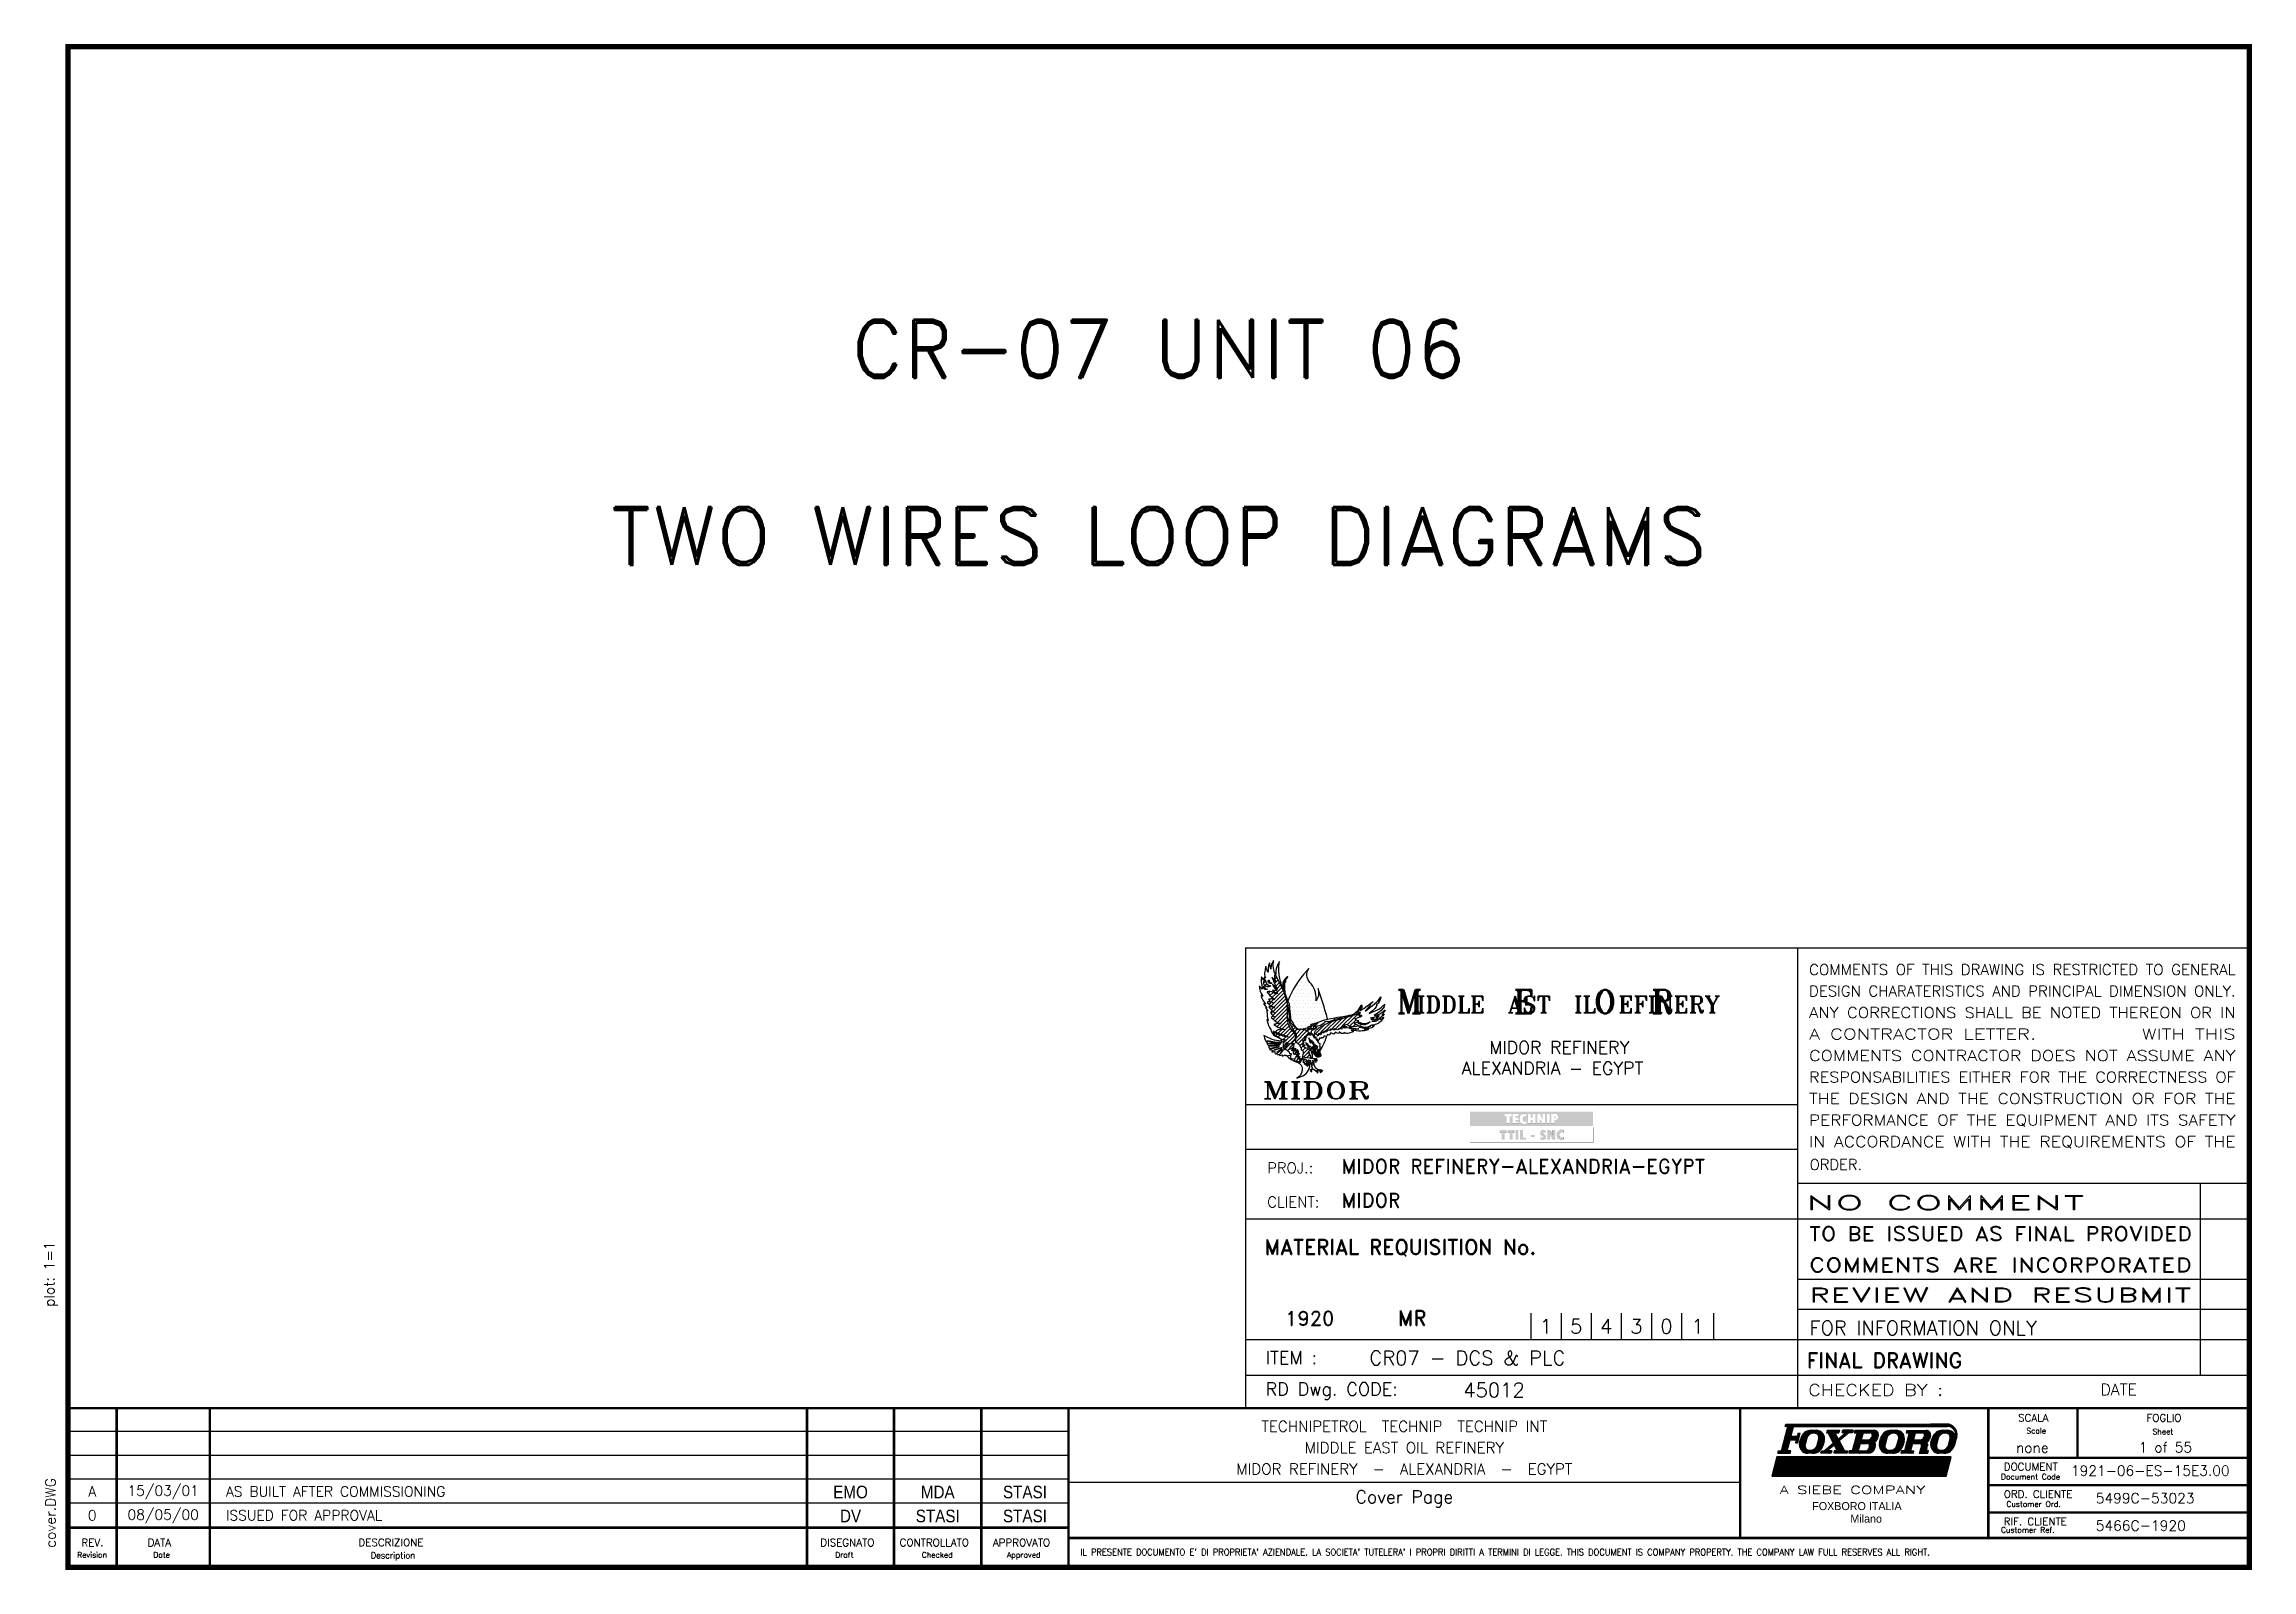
# Model space of a CAD drawing. Extents: x -4 to 378, y 0 to 264.
import ezdxf
from ezdxf.enums import TextEntityAlignment as Align

# ---------------------------------------------------------------- set-up
doc = ezdxf.new("R2010")
doc.units = 0
doc.header["$LTSCALE"] = 5
doc.header["$MEASUREMENT"] = 0
doc.header["$PDSIZE"] = 1
doc.linetypes.add('CONTINUA', pattern=[0])
doc.layers.get('0').update_dxf_attribs({"linetype": 'CONTINUA'})
doc.layers.add('02', color=7, linetype='CONTINUA')
doc.layers.add('FORMATO', color=7, linetype='CONTINUOUS')
doc.styles.add('DESCRIZ', font='SIMPLEX')
doc.styles.add('FOXS', font='FOXS')
doc.styles.add('MODULE', font='SIMPLEX', dxfattribs={"width": 1.5, "height": 2.5})
doc.styles.add('ROMAND', font='romand')
doc.styles.add('ROMANT', font='romant')
doc.styles.add('SIMPLEX', font='simplex.shx')
doc.styles.add('UNIV', font='UNIV.SHX')

msp = doc.modelspace()

# ---------------------------------------------------------------- texts
at = {"color": 7, "style": 'ROMAND'}
for s, p in [('CR-07 UNIT 06', (188.7, 205.85)), ('TWO WIRES LOOP DIAGRAMS', (188.7, 173.45))]:
    msp.add_text(s, height=10, dxfattribs=at).set_placement(p, align=Align.CENTER)
at = {"color": 7, "style": 'SIMPLEX'}
msp.add_text('1921-06-ES-15E3.00', height=1.75, dxfattribs=at).set_placement((346.55, 15.85))

# ---------------------------------------------------------------- blocks, each defined once
blk = doc.blocks.new('*X15')
at = {"color": 0, "linetype": 'CONTINUOUS'}
for p, q in [((32, 114), (32, 114)), ((32.25, 114.5), (32.25, 114.5)), ((32.5, 115), (32.5, 115)), ((32.5, 114), (32.5, 114)), ((30, 111), (30, 111)), ((30.25, 111.5), (30.25, 111.5)), ((30.5, 112), (30.5, 112)), ((30.5, 111), (30.5, 111)), ((30.75, 112.5), (30.75, 112.5)), ((30.75, 111.5), (30.75, 111.5)), ((31, 113), (31, 113)), ((31, 112), (31, 112)), ((31, 111), (31, 111)), ((31.25, 113.5), (31.25, 113.5)), ((31.25, 112.5), (31.25, 112.5)), ((31.25, 111.5), (31.25, 111.5)), ((31.5, 113), (31.5, 113)), ((31.5, 112), (31.5, 112)), ((31.5, 111), (31.5, 111)), ((31.75, 113.5), (31.75, 113.5)), ((31.75, 112.5), (31.75, 112.5)), ((31.75, 111.5), (31.75, 111.5)), ((32, 113), (32, 113)), ((32, 112), (32, 112)), ((32, 111), (32, 111)), ((32.25, 113.5), (32.25, 113.5)), ((32.25, 112.5), (32.25, 112.5)), ((32.25, 111.5), (32.25, 111.5)), ((32.5, 113), (32.5, 113)), ((32.5, 112), (32.5, 112)), ((32.5, 111), (32.5, 111)), ((32.75, 113.5), (32.75, 113.5)), ((32.75, 112.5), (32.75, 112.5)), ((32.75, 111.5), (32.75, 111.5)), ((33, 113), (33, 113)), ((33, 112), (33, 112)), ((33, 111), (33, 111)), ((33.25, 112.5), (33.25, 112.5)), ((33.25, 111.5), (33.25, 111.5)), ((33.5, 112), (33.5, 112)), ((33.5, 111), (33.5, 111)), ((33.75, 111.5), (33.75, 111.5)), ((34, 111), (34, 111)), ((34.25, 111.5), (34.25, 111.5)), ((34.5, 111), (34.5, 111)), ((30.25, 110.5), (30.25, 110.5)), ((30.25, 109.5), (30.25, 109.5)), ((30.25, 108.5), (30.25, 108.5)), ((30.5, 110), (30.5, 110)), ((30.5, 109), (30.5, 109)), ((30.5, 108), (30.5, 108)), ((30.75, 110.5), (30.75, 110.5)), ((30.75, 109.5), (30.75, 109.5)), ((30.75, 108.5), (30.75, 108.5)), ((31, 110), (31, 110)), ((31, 109), (31, 109)), ((31, 108), (31, 108)), ((31.25, 110.5), (31.25, 110.5)), ((31.25, 109.5), (31.25, 109.5)), ((31.25, 108.5), (31.25, 108.5)), ((31.5, 110), (31.5, 110)), ((31.5, 109), (31.5, 109)), ((31.5, 108), (31.5, 108)), ((31.75, 110.5), (31.75, 110.5)), ((31.75, 109.5), (31.75, 109.5)), ((31.75, 108.5), (31.75, 108.5)), ((32, 110), (32, 110)), ((32, 109), (32, 109)), ((32, 108), (32, 108)), ((32.25, 110.5), (32.25, 110.5)), ((32.25, 109.5), (32.25, 109.5)), ((32.25, 108.5), (32.25, 108.5)), ((32.5, 110), (32.5, 110)), ((32.5, 109), (32.5, 109)), ((32.5, 108), (32.5, 108)), ((32.75, 110.5), (32.75, 110.5)), ((32.75, 109.5), (32.75, 109.5)), ((32.75, 108.5), (32.75, 108.5)), ((33, 110), (33, 110)), ((33, 109), (33, 109)), ((33, 108), (33, 108)), ((33.25, 110.5), (33.25, 110.5)), ((33.25, 109.5), (33.25, 109.5)), ((33.25, 108.5), (33.25, 108.5)), ((33.5, 110), (33.5, 110)), ((33.5, 109), (33.5, 109)), ((33.5, 108), (33.5, 108)), ((33.75, 110.5), (33.75, 110.5)), ((33.75, 109.5), (33.75, 109.5)), ((33.75, 108.5), (33.75, 108.5)), ((34, 110), (34, 110)), ((34, 109), (34, 109)), ((34, 108), (34, 108)), ((34.25, 110.5), (34.25, 110.5)), ((34.25, 109.5), (34.25, 109.5)), ((34.25, 108.5), (34.25, 108.5)), ((34.5, 110), (34.5, 110)), ((34.5, 109), (34.5, 109)), ((34.75, 109.5), (34.75, 109.5)), ((34.75, 108.5), (34.75, 108.5)), ((35, 109), (35, 109)), ((35.25, 108.5), (35.25, 108.5)), ((30.75, 107.5), (30.75, 107.5)), ((31.25, 107.5), (31.25, 107.5)), ((31.5, 107), (31.5, 107)), ((31.75, 107.5), (31.75, 107.5)), ((32.25, 107.5), (32.25, 107.5)), ((32.75, 107.5), (32.75, 107.5))]:
    blk.add_line(p, q, dxfattribs=at)
blk = doc.blocks.new('*X25')
at = {"color": 0, "linetype": 'CONTINUOUS'}
for p, q in [((27.62, 114.07), (27.68, 114.12)), ((27.94, 114.38), (28.07, 114.52)), ((27.98, 113.89), (28.28, 114.2)), ((27.07, 111.92), (27.35, 112.21)), ((27.2, 110.99), (27.39, 111.19)), ((27.32, 111.65), (27.75, 112.07)), ((27.49, 110.22), (29.31, 112.04)), ((27.5, 110.77), (27.87, 111.13)), ((27.6, 111.39), (28.08, 111.87)), ((27.72, 113.1), (27.76, 113.14)), ((27.77, 109.44), (29.55, 111.22)), ((27.78, 113.7), (27.92, 113.84)), ((27.85, 110.05), (29.43, 111.63)), ((27.86, 112.18), (28.01, 112.34)), ((27.9, 111.17), (29.15, 112.41)), ((27.92, 112.77), (28.04, 112.9)), ((27.95, 113.33), (28.47, 113.86)), ((28.12, 112.98), (28.64, 113.49)), ((28.14, 112.46), (28.29, 112.61)), ((28.25, 112.04), (28.98, 112.77)), ((28.31, 112.63), (28.81, 113.13)), ((27.18, 110.44), (27.45, 110.71)), ((27.23, 109.96), (27.37, 110.1)), ((27.48, 109.68), (27.79, 109.99)), ((27.48, 109.15), (27.69, 109.37)), ((27.72, 108.86), (29.67, 110.82)), ((27.75, 108.36), (29.65, 110.26)), ((28.05, 108.13), (29.71, 109.79)), ((28.36, 107.91), (29.77, 109.32)), ((28.65, 107.14), (29.78, 108.27)), ((28.74, 107.76), (29.77, 108.79)), ((29.04, 107), (29.83, 107.79)), ((29.67, 110.28), (29.8, 110.41)), ((29.89, 109.97), (29.89, 109.97)), ((29.89, 109.44), (29.95, 109.5)), ((29.98, 109), (30.01, 109.03)), ((30.06, 108.55), (30.07, 108.56)), ((27.89, 106.38), (28.03, 106.52)), ((27.97, 107.52), (28.15, 107.7)), ((28.11, 106.6), (28.27, 106.76)), ((28.11, 106.06), (28.35, 106.3)), ((28.29, 107.31), (28.71, 107.73)), ((28.43, 105.86), (28.74, 106.17)), ((28.47, 106.43), (28.95, 106.91)), ((28.84, 106.27), (29.99, 107.42)), ((29.13, 106.03), (30.19, 107.09)), ((29.16, 105.53), (29.56, 105.93)), ((29.19, 104.5), (30.86, 106.17)), ((29.22, 105.06), (30.64, 106.47)), ((29.39, 104.17), (30.84, 105.62)), ((29.64, 106.01), (30.39, 106.76))]:
    blk.add_line(p, q, dxfattribs=at)
blk = doc.blocks.new('*X16')
at = {"color": 0, "linetype": 'CONTINUOUS'}
for p, q in [((30.75, 102.5), (30.75, 102.5)), ((31.25, 102.5), (31.25, 102.5)), ((31.75, 102.5), (31.75, 102.5)), ((32, 102), (32, 102)), ((32.5, 102), (32.5, 102)), ((31.75, 100.5), (31.75, 100.5)), ((32, 101), (32, 101)), ((32.25, 101.5), (32.25, 101.5)), ((32.5, 101), (32.5, 101)), ((32.75, 101.5), (32.75, 101.5))]:
    blk.add_line(p, q, dxfattribs=at)
blk = doc.blocks.new('*X18')
at = {"color": 0, "linetype": 'CONTINUOUS'}
for p, q in [((29.96, 108.44), (30.01, 108.5)), ((30.03, 107.98), (30.13, 108.09)), ((30.18, 107.61), (30.33, 107.76)), ((30.37, 107.26), (30.59, 107.49)), ((30.56, 106.93), (30.84, 107.21)), ((30.78, 106.61), (31.07, 106.91)), ((30.92, 105.16), (32.47, 106.72)), ((30.95, 105.73), (32.11, 106.88)), ((30.98, 106.28), (31.64, 106.95)), ((31.23, 104.95), (32.13, 105.85)), ((31.52, 104.71), (31.84, 105.03)), ((31.85, 105.03), (31.99, 105.17)), ((32.03, 104.69), (32.12, 104.78)), ((32.17, 105.89), (32.32, 106.04)), ((32.18, 105.36), (32.22, 105.4)), ((32.33, 106.05), (32.76, 106.48)), ((32.92, 106.11), (32.94, 106.12)), ((31.69, 104.35), (31.96, 104.62)), ((31.86, 103.98), (32.26, 104.38)), ((32, 103.59), (32.64, 104.23)), ((32.01, 103.08), (32.65, 103.71)), ((32.47, 103), (32.89, 103.43)), ((32.93, 102.94), (32.98, 102.98))]:
    blk.add_line(p, q, dxfattribs=at)
blk = doc.blocks.new('*X26')
at = {"color": 0, "linetype": 'CONTINUOUS'}
for p, q in [((30.15, 104.4), (30.66, 104.9)), ((30.4, 104.12), (30.63, 104.34)), ((30.61, 103.8), (30.84, 104.03)), ((30.89, 103.55), (31.24, 103.89)), ((30.92, 102.51), (31.23, 102.82)), ((30.96, 103.08), (31.32, 103.44)), ((31.34, 102.93), (31.47, 103.07)), ((31.35, 102.42), (31.63, 102.7))]:
    blk.add_line(p, q, dxfattribs=at)
blk = doc.blocks.new('*X14')
at = {"color": 0, "linetype": 'CONTINUOUS'}
for p, q in [((1021.25, 118.75), (1021.25, 118.75)), ((1021.5625, 118.75), (1021.5625, 118.75)), ((1021.875, 118.75), (1021.875, 118.75)), ((1021.09375, 118.4375), (1021.09375, 118.4375)), ((1021.40625, 118.4375), (1021.40625, 118.4375)), ((1021.71875, 118.4375), (1021.71875, 118.4375)), ((1022.03125, 118.4375), (1022.03125, 118.4375))]:
    blk.add_line(p, q, dxfattribs=at)
blk = doc.blocks.new('*X27')
at = {"color": 0, "linetype": 'CONTINUOUS'}
for p, q in [((27.08, 113.53), (27.22, 113.67)), ((27.43, 113.34), (27.49, 113.41))]:
    blk.add_line(p, q, dxfattribs=at)
blk = doc.blocks.new('*X28')
at = {"color": 0, "linetype": 'CONTINUOUS'}
for p, q in [((26.44, 113.41), (26.7, 113.68)), ((26.61, 113.05), (26.87, 113.31)), ((26.96, 112.88), (27.16, 113.07))]:
    blk.add_line(p, q, dxfattribs=at)
blk = doc.blocks.new('*X29')
at = {"color": 0, "linetype": 'CONTINUOUS'}
for p, q in [((26.4, 112.85), (26.5, 112.95)), ((26.59, 112.51), (26.71, 112.62))]:
    blk.add_line(p, q, dxfattribs=at)
blk = doc.blocks.new('*X19')
at = {"color": 0, "linetype": 'CONTINUOUS'}
for p, q in [((34.54, 106.67), (35.88, 108)), ((35.17, 106.77), (36.68, 108.27)), ((35.88, 106.95), (37.39, 108.45)), ((36.42, 106.96), (38.14, 108.67)), ((37.45, 107.46), (38.91, 108.92)), ((38.12, 107.6), (39.8, 109.27)), ((38.42, 107.37), (39.33, 108.27)), ((39.65, 108.59), (39.93, 108.87)), ((39.7, 108.11), (39.72, 108.13)), ((33.66, 106.31), (34.98, 107.64)), ((33.92, 106.05), (34.15, 106.27)), ((34.21, 106.34), (34.53, 106.65)), ((34.98, 106.58), (35.01, 106.61)), ((35.73, 106.79), (35.76, 106.82)), ((37.04, 107.05), (37.45, 107.45)), ((37.68, 107.15), (37.71, 107.18)), ((37.74, 107.21), (37.87, 107.34)), ((38.94, 107.35), (39.23, 107.65)), ((39.55, 107.44), (39.61, 107.49))]:
    blk.add_line(p, q, dxfattribs=at)
blk = doc.blocks.new('*X23')
at = {"color": 0, "linetype": 'CONTINUOUS'}
for p, q in [((38.64, 107.05), (38.73, 107.14)), ((39.11, 106.99), (39.18, 107.06)), ((39.66, 107.01), (39.68, 107.03))]:
    blk.add_line(p, q, dxfattribs=at)
blk = doc.blocks.new('*X10')
at = {"color": 0, "linetype": 'CONTINUOUS'}
for p, q in [((956.72, 108.37), (956.73, 108.38)), ((956.76, 108.23), (956.78, 108.25)), ((956.79, 108.09), (956.83, 108.13)), ((956.83, 107.94), (956.88, 108)), ((956.86, 107.8), (956.93, 107.87)), ((956.9, 107.66), (956.98, 107.74)), ((956.93, 107.52), (957.25, 107.84)), ((956.97, 107.38), (957.32, 107.73)), ((957, 107.24), (957.39, 107.62)), ((957.04, 107.09), (957.45, 107.51)), ((957.07, 106.96), (957.52, 107.4)), ((957.18, 106.89), (957.58, 107.29)), ((957.29, 106.82), (957.65, 107.18)), ((957.4, 106.75), (957.96, 107.31)), ((957.53, 106.71), (958.01, 107.18)), ((957.69, 107.21), (957.91, 107.44)), ((957.83, 106.82), (958.08, 107.07)), ((957.9, 106.72), (958.2, 107.02)), ((957.97, 106.61), (958.32, 106.96)), ((958.03, 106.5), (958.44, 106.9)), ((958.1, 106.39), (958.21, 106.5)), ((958.17, 106.28), (958.23, 106.34)), ((958.24, 106.18), (958.24, 106.18)), ((958.54, 106.83), (958.56, 106.85))]:
    blk.add_line(p, q, dxfattribs=at)
blk = doc.blocks.new('*X13')
at = {"color": 0, "linetype": 'CONTINUOUS'}
for p, q in [((1067.29, 40.92), (1067.63, 41.26)), ((1067.34, 40.8), (1067.73, 41.18)), ((1067.36, 41.17), (1067.52, 41.34)), ((1068.31, 40), (1069.58, 41.27)), ((1068.42, 39.93), (1069.66, 41.17)), ((1068.82, 40.87), (1069.33, 41.38)), ((1068.82, 41.04), (1068.9, 41.12)), ((1068.83, 40.7), (1069.49, 41.36)), ((1067.16, 40.61), (1067.2, 40.66)), ((1067.21, 40.5), (1067.32, 40.6)), ((1067.28, 40.38), (1067.43, 40.54)), ((1067.34, 40.27), (1067.56, 40.49)), ((1067.39, 40.67), (1067.56, 40.84)), ((1067.41, 40.16), (1067.61, 40.36)), ((1067.45, 40.55), (1067.54, 40.65)), ((1067.47, 40.04), (1067.66, 40.23)), ((1067.53, 39.93), (1067.71, 40.11)), ((1067.6, 39.82), (1067.77, 39.99)), ((1067.61, 40.9), (1067.83, 41.11)), ((1067.67, 39.71), (1067.83, 39.87)), ((1067.69, 40.79), (1067.93, 41.03)), ((1067.75, 39.61), (1067.9, 39.77)), ((1067.77, 40.69), (1068.02, 40.94)), ((1067.83, 39.52), (1067.98, 39.67)), ((1067.84, 40.59), (1068.1, 40.85)), ((1067.91, 39.42), (1068.06, 39.57)), ((1067.92, 40.49), (1068.19, 40.77)), ((1067.99, 40.39), (1068.28, 40.68)), ((1067.99, 39.32), (1068.14, 39.48)), ((1068.07, 40.29), (1068.37, 40.59)), ((1068.07, 39.23), (1068.23, 39.39)), ((1068.14, 40.19), (1068.46, 40.5)), ((1068.15, 39.13), (1068.32, 39.3)), ((1068.22, 40.09), (1068.55, 40.41)), ((1068.24, 39.04), (1068.4, 39.21)), ((1068.34, 38.96), (1068.49, 39.12)), ((1068.43, 38.89), (1068.58, 39.03)), ((1068.54, 39.87), (1069.71, 41.04)), ((1068.55, 38.83), (1068.68, 38.95)), ((1068.65, 39.81), (1069.75, 40.91)), ((1068.68, 38.78), (1068.78, 38.87)), ((1068.77, 39.75), (1069.8, 40.79)), ((1068.81, 38.73), (1068.84, 38.76)), ((1068.88, 39.69), (1069.85, 40.66)), ((1068.95, 39.58), (1069.89, 40.52)), ((1069, 39.45), (1069.93, 40.39)), ((1069.05, 39.33), (1069.97, 40.25)), ((1069.14, 39.24), (1070.01, 40.11)), ((1069.23, 39.15), (1070.05, 39.98)), ((1069.25, 38.64), (1070.22, 39.61)), ((1069.32, 39.06), (1070.1, 39.84)), ((1069.39, 38.96), (1070.16, 39.73)), ((1069.52, 38.74), (1070.28, 39.49)), ((1069.79, 38.83), (1070.28, 39.31)), ((1070.06, 38.92), (1070.23, 39.1))]:
    blk.add_line(p, q, dxfattribs=at)
blk = doc.blocks.new('*X12')
at = {"color": 0, "linetype": 'CONTINUOUS'}
for p, q in [((1067.38, 43.32), (1067.71, 43.64)), ((1067.38, 43.49), (1067.46, 43.57)), ((1067.39, 43.14), (1067.75, 43.51)), ((1067.5, 42.9), (1067.83, 43.24)), ((1067.59, 43.17), (1067.79, 43.37)), ((1067.6, 42.83), (1067.88, 43.1)), ((1067.71, 42.75), (1068.13, 43.18)), ((1067.83, 42.7), (1068.19, 43.07)), ((1067.85, 42.01), (1068.03, 42.2)), ((1067.95, 42.29), (1068.11, 42.45)), ((1067.96, 41.94), (1068.07, 42.06)), ((1067.98, 42.67), (1068.26, 42.95)), ((1067.99, 43.22), (1068.07, 43.29)), ((1068.07, 41.88), (1068.14, 41.95)), ((1068.13, 42.65), (1068.32, 42.84)), ((1068.18, 41.81), (1068.24, 41.87)), ((1068.19, 42.54), (1068.5, 42.84)), ((1068.29, 41.75), (1068.37, 41.83)), ((1068.34, 42.86), (1068.44, 42.96)), ((1068.44, 42.61), (1068.55, 42.72)), ((1068.44, 41.72), (1068.57, 41.85)), ((1068.59, 42.58), (1068.75, 42.74)), ((1068.59, 41.7), (1068.89, 41.99)), ((1068.69, 42.5), (1068.8, 42.61)), ((1068.77, 42.4), (1068.85, 42.48)), ((1068.79, 42.07), (1068.86, 42.14)), ((1068.81, 42.27), (1069.06, 42.52)), ((1068.81, 41.73), (1068.91, 41.84)), ((1068.89, 42.17), (1069.04, 42.32)), ((1068.93, 41.68), (1068.93, 41.69)), ((1068.98, 42.08), (1069.01, 42.12))]:
    blk.add_line(p, q, dxfattribs=at)
blk = doc.blocks.new('*X11')
at = {"color": 0, "linetype": 'CONTINUOUS'}
for p, q in [((957.98, 105.21), (958.18, 105.41)), ((958.03, 105.08), (958.25, 105.31)), ((958.05, 105.46), (958.11, 105.52)), ((958.09, 104.96), (958.42, 105.3)), ((958.16, 104.86), (958.45, 105.15)), ((958.24, 104.77), (958.47, 105)), ((958.34, 104.68), (958.54, 104.89)), ((958.43, 104.6), (958.66, 104.83)), ((958.53, 104.52), (958.79, 104.78)), ((958.62, 104.44), (958.91, 104.72)), ((958.72, 104.36), (959, 104.64)), ((958.81, 104.27), (959.09, 104.56)), ((959.06, 104.35), (959.19, 104.47)), ((959.23, 104.34), (959.28, 104.39))]:
    blk.add_line(p, q, dxfattribs=at)
blk = doc.blocks.new('*X17')
at = {"color": 0, "linetype": 'CONTINUOUS'}
for p, q in [((34.25, 105.5), (34.25, 105.5)), ((34.5, 105), (34.5, 105)), ((34.75, 105.5), (34.75, 105.5)), ((35, 106), (35, 106))]:
    blk.add_line(p, q, dxfattribs=at)
blk = doc.blocks.new('*X24')
at = {"color": 0, "linetype": 'CONTINUOUS'}
for p, q in [((32.11, 106.88), (32.32, 107.1)), ((32.62, 106.87), (32.73, 106.98)), ((32.79, 107.03), (33.52, 107.77)), ((33.3, 107.02), (33.39, 107.11)), ((33.57, 107.28), (33.74, 107.45))]:
    blk.add_line(p, q, dxfattribs=at)
blk = doc.blocks.new('*X20')
at = {"color": 0, "linetype": 'CONTINUOUS'}
for p, q in [((41.49, 108.31), (41.82, 108.64)), ((41.73, 108.02), (41.81, 108.11)), ((42.06, 108.35), (42.23, 108.52)), ((42.29, 108.58), (42.46, 108.76))]:
    blk.add_line(p, q, dxfattribs=at)
blk = doc.blocks.new('*X21')
at = {"color": 0, "linetype": 'CONTINUOUS'}
for p, q in [((39.81, 107.69), (39.96, 107.84)), ((40.84, 107.66), (41.07, 107.89)), ((40.24, 107.59), (40.41, 107.76))]:
    blk.add_line(p, q, dxfattribs=at)
blk = doc.blocks.new('*X22')
at = {"color": 0, "linetype": 'CONTINUOUS'}
for p, q in [((39.86, 107.21), (40.03, 107.38)), ((40.27, 107.09), (40.44, 107.26)), ((40.85, 107.14), (41.04, 107.33))]:
    blk.add_line(p, q, dxfattribs=at)
blk = doc.blocks.new('CART_MIDOR')
at = {"layer": 'FORMATO', "linetype": 'CONTINUOUS'}
h = blk.add_hatch(color=7, dxfattribs=at)
h.paths.add_polyline_path([(-91.54, 41.35), (-108.7, 41.35), (-108.7, 39.34), (-91.54, 39.34)])
h.paths.add_polyline_path([(-103.86, 40.72), (-103.86, 40.91), (-103.86, 41.04), (-103.67, 41.04), (-103.37, 41.04), (-102.87, 41.04), (-102.87, 40.72), (-103.17, 40.72), (-103.17, 40.6), (-103.17, 40.47), (-103.17, 40.29), (-103.17, 39.66), (-103.57, 39.66), (-103.57, 39.91), (-103.57, 40.54), (-103.57, 40.72)], flags=16)
h.paths.add_polyline_path([(-102.76, 40.17), (-102.76, 40.21), (-102.76, 40.46), (-102.76, 40.71), (-102.76, 40.76), (-102.76, 40.98), (-102.76, 41.01), (-102.76, 41.04), (-102.43, 41.04), (-101.94, 41.04), (-101.94, 40.74), (-102.28, 40.74), (-102.33, 40.74), (-102.37, 40.74), (-102.37, 40.51), (-102, 40.51), (-101.96, 40.51), (-101.96, 40.49), (-101.96, 40.26), (-101.96, 40.21), (-102.35, 40.21), (-102.37, 40.21), (-102.37, 39.96), (-101.96, 39.96), (-101.94, 39.96), (-101.94, 39.95), (-101.94, 39.7), (-101.94, 39.66), (-102.76, 39.66)], flags=16)
h.paths.add_polyline_path([(-101.79, 40.33), (-101.78, 40.37), (-101.78, 40.38), (-101.77, 40.42), (-101.77, 40.45), (-101.76, 40.5), (-101.75, 40.58), (-101.75, 40.61), (-101.74, 40.63), (-101.7, 40.72), (-101.69, 40.75), (-101.63, 40.83), (-101.61, 40.86), (-101.55, 40.92), (-101.52, 40.95), (-101.46, 40.98), (-101.41, 41.01), (-101.38, 41.01), (-101.28, 41.04), (-101.14, 41.06), (-100.97, 41.04), (-100.83, 40.99), (-100.83, 40.95), (-100.83, 40.86), (-100.83, 40.76), (-100.83, 40.67), (-100.92, 40.7), (-101.04, 40.72), (-101.12, 40.7), (-101.18, 40.69), (-101.25, 40.64), (-101.29, 40.62), (-101.33, 40.53), (-101.35, 40.5), (-101.37, 40.4), (-101.37, 40.37), (-101.38, 40.34), (-101.36, 40.25), (-101.36, 40.19), (-101.33, 40.15), (-101.3, 40.08), (-101.2, 40.01), (-101.17, 40.01), (-101.08, 39.99), (-101.03, 39.99), (-100.96, 40), (-100.87, 40.03), (-100.83, 40.04), (-100.83, 40), (-100.83, 39.92), (-100.83, 39.87), (-100.83, 39.83), (-100.83, 39.79), (-100.83, 39.78), (-100.83, 39.73), (-100.83, 39.71), (-100.99, 39.66), (-101.1, 39.64), (-101.17, 39.64), (-101.25, 39.65), (-101.38, 39.67), (-101.42, 39.68), (-101.53, 39.74), (-101.55, 39.76), (-101.62, 39.82), (-101.69, 39.93), (-101.71, 39.97), (-101.74, 40.04), (-101.76, 40.13), (-101.78, 40.3)], flags=16)
h.paths.add_polyline_path([(-100.63, 39.9), (-100.63, 40.08), (-100.63, 40.32), (-100.63, 40.45), (-100.63, 40.62), (-100.63, 40.77), (-100.63, 40.94), (-100.63, 41.04), (-100.24, 41.04), (-100.24, 40.79), (-100.24, 40.7), (-100.24, 40.53), (-99.96, 40.53), (-99.96, 40.62), (-99.96, 40.86), (-99.96, 41.04), (-99.57, 41.04), (-99.57, 40.79), (-99.57, 40.62), (-99.57, 40.38), (-99.57, 40.28), (-99.57, 40.11), (-99.57, 39.96), (-99.57, 39.79), (-99.57, 39.66), (-99.96, 39.66), (-99.96, 39.9), (-99.96, 40.03), (-99.96, 40.2), (-100.24, 40.2), (-100.24, 40.08), (-100.24, 39.83), (-100.24, 39.66), (-100.63, 39.66)], flags=16)
h.paths.add_polyline_path([(-99.33, 39.88), (-99.33, 40.12), (-99.33, 40.35), (-99.33, 40.53), (-99.33, 40.6), (-99.33, 40.8), (-99.33, 40.89), (-99.33, 41.04), (-99.31, 41.04), (-98.95, 41.04), (-98.77, 40.7), (-98.76, 40.68), (-98.64, 40.47), (-98.57, 40.32), (-98.57, 40.42), (-98.58, 40.57), (-98.58, 40.58), (-98.58, 40.81), (-98.58, 41.04), (-98.22, 41.04), (-98.22, 40.81), (-98.22, 40.58), (-98.22, 40.36), (-98.22, 40.34), (-98.22, 40.2), (-98.22, 40.11), (-98.22, 39.91), (-98.22, 39.84), (-98.22, 39.66), (-98.22, 39.66), (-98.59, 39.66), (-98.78, 40), (-98.78, 40.01), (-98.92, 40.27), (-98.98, 40.38), (-98.97, 40.31), (-98.97, 40.13), (-98.97, 40.13), (-98.97, 39.9), (-98.97, 39.66), (-99.33, 39.66)], flags=16)
h.paths.add_polyline_path([(-97.98, 41.04), (-97.58, 41.04), (-97.58, 39.66), (-97.98, 39.66)], flags=16)
h.paths.add_polyline_path([(-97.34, 39.91), (-97.34, 40.42), (-97.34, 40.48), (-97.34, 40.68), (-97.34, 40.71), (-97.34, 40.75), (-97.34, 41.02), (-97.34, 41.04), (-97.29, 41.04), (-96.85, 41.04), (-96.84, 41.04), (-96.8, 41.03), (-96.65, 41.01), (-96.5, 40.92), (-96.49, 40.91), (-96.41, 40.79), (-96.41, 40.77), (-96.41, 40.76), (-96.38, 40.6), (-96.4, 40.49), (-96.4, 40.48), (-96.41, 40.45), (-96.41, 40.42), (-96.43, 40.4), (-96.46, 40.34), (-96.5, 40.29), (-96.55, 40.26), (-96.55, 40.26), (-96.64, 40.2), (-96.82, 40.18), (-96.85, 40.18), (-96.95, 40.18), (-96.95, 39.66), (-97.34, 39.66)], flags=16)
h.paths.add_polyline_path([(-96.95, 40.43), (-96.95, 40.46), (-96.95, 40.5), (-96.95, 40.77), (-96.92, 40.77), (-96.91, 40.77), (-96.85, 40.76), (-96.85, 40.77), (-96.79, 40.73), (-96.79, 40.72), (-96.77, 40.68), (-96.76, 40.64), (-96.76, 40.6), (-96.77, 40.53), (-96.8, 40.48), (-96.84, 40.44), (-96.85, 40.44), (-96.9, 40.43)], flags=0)
h = blk.add_hatch(color=7, dxfattribs=at)
h.paths.add_polyline_path([(-104.27, 37.69), (-104.27, 37.44), (-103.87, 37.44), (-103.87, 38.07), (-103.87, 38.26), (-103.87, 38.38), (-103.87, 38.5), (-103.57, 38.5), (-103.57, 38.81), (-104.06, 38.81), (-104.36, 38.81), (-104.56, 38.81), (-104.56, 38.69), (-104.56, 38.5), (-104.27, 38.5), (-104.27, 38.32)])
h.paths.add_polyline_path([(-103.16, 37.69), (-103.16, 37.44), (-102.76, 37.44), (-102.76, 38.07), (-102.76, 38.26), (-102.76, 38.38), (-102.76, 38.5), (-102.46, 38.5), (-102.46, 38.81), (-102.96, 38.81), (-103.25, 38.81), (-103.46, 38.81), (-103.46, 38.69), (-103.46, 38.5), (-103.16, 38.5), (-103.16, 38.32)])
h.paths.add_polyline_path([(-102.35, 37.44), (-101.95, 37.44), (-101.95, 38.81), (-102.35, 38.81)])
h.paths.add_polyline_path([(-101.71, 38), (-101.71, 37.95), (-101.71, 37.44), (-100.88, 37.44), (-100.88, 37.48), (-100.88, 37.75), (-101.31, 37.75), (-101.31, 38.02), (-101.31, 38.56), (-101.31, 38.81), (-101.71, 38.81), (-101.71, 38.26)])
h.paths.add_polyline_path([(-99.63, 37.82), (-99.63, 38.12), (-100.23, 38.12), (-100.23, 37.82)])
h.paths.add_polyline_path([(-98.51, 37.92), (-98.51, 37.92), (-98.49, 37.85), (-98.52, 37.78), (-98.59, 37.76), (-98.62, 37.76), (-98.73, 37.78), (-98.77, 37.79), (-98.9, 37.89), (-98.9, 37.88), (-98.9, 37.78), (-98.9, 37.63), (-98.9, 37.54), (-98.9, 37.52), (-98.74, 37.44), (-98.56, 37.41), (-98.36, 37.44), (-98.28, 37.49), (-98.27, 37.5), (-98.24, 37.52), (-98.21, 37.53), (-98.19, 37.57), (-98.14, 37.64), (-98.12, 37.67), (-98.11, 37.68), (-98.11, 37.69), (-98.11, 37.69), (-98.11, 37.7), (-98.1, 37.76), (-98.09, 37.85), (-98.09, 37.88), (-98.1, 37.95), (-98.14, 38.05), (-98.21, 38.13), (-98.33, 38.21), (-98.36, 38.23), (-98.46, 38.31), (-98.46, 38.31), (-98.49, 38.38), (-98.46, 38.46), (-98.4, 38.47), (-98.37, 38.48), (-98.26, 38.46), (-98.13, 38.38), (-98.13, 38.48), (-98.13, 38.63), (-98.13, 38.71), (-98.13, 38.73), (-98.29, 38.81), (-98.47, 38.84), (-98.65, 38.81), (-98.74, 38.75), (-98.74, 38.75), (-98.77, 38.73), (-98.79, 38.72), (-98.82, 38.68), (-98.86, 38.61), (-98.89, 38.58), (-98.89, 38.57), (-98.89, 38.56), (-98.89, 38.56), (-98.89, 38.55), (-98.9, 38.52), (-98.91, 38.46), (-98.92, 38.4), (-98.91, 38.36), (-98.9, 38.26), (-98.82, 38.15), (-98.64, 38.02), (-98.6, 37.99)])
h.paths.add_polyline_path([(-97.55, 38.08), (-97.55, 38.16), (-97.49, 38.05), (-97.35, 37.78), (-97.35, 37.78), (-97.17, 37.44), (-96.79, 37.44), (-96.79, 37.61), (-96.79, 37.69), (-96.79, 37.88), (-96.79, 37.98), (-96.79, 38.12), (-96.79, 38.36), (-96.79, 38.59), (-96.79, 38.81), (-97.15, 38.81), (-97.15, 38.58), (-97.15, 38.35), (-97.15, 38.34), (-97.15, 38.2), (-97.15, 38.1), (-97.22, 38.25), (-97.34, 38.46), (-97.34, 38.47), (-97.52, 38.81), (-97.89, 38.81), (-97.91, 38.81), (-97.91, 38.67), (-97.91, 38.57), (-97.91, 38.38), (-97.91, 38.3), (-97.91, 38.13), (-97.91, 38.12), (-97.91, 37.89), (-97.91, 37.66), (-97.91, 37.44), (-97.55, 37.44), (-97.55, 37.67), (-97.55, 37.9)])
h.paths.add_polyline_path([(-96.2, 38.12), (-96.2, 38.15), (-96.19, 38.18), (-96.18, 38.28), (-96.16, 38.31), (-96.12, 38.39), (-96.08, 38.42), (-96.01, 38.47), (-95.95, 38.48), (-95.87, 38.49), (-95.75, 38.48), (-95.74, 38.48), (-95.66, 38.45), (-95.66, 38.54), (-95.66, 38.64), (-95.66, 38.73), (-95.66, 38.77), (-95.8, 38.82), (-95.97, 38.83), (-96.11, 38.82), (-96.21, 38.79), (-96.24, 38.79), (-96.29, 38.75), (-96.35, 38.73), (-96.38, 38.7), (-96.44, 38.64), (-96.46, 38.61), (-96.52, 38.53), (-96.53, 38.5), (-96.57, 38.41), (-96.57, 38.39), (-96.58, 38.35), (-96.59, 38.28), (-96.6, 38.23), (-96.6, 38.2), (-96.61, 38.16), (-96.61, 38.15), (-96.62, 38.1), (-96.61, 38.08), (-96.59, 37.91), (-96.57, 37.82), (-96.54, 37.75), (-96.52, 37.7), (-96.45, 37.6), (-96.38, 37.54), (-96.36, 37.52), (-96.25, 37.46), (-96.21, 37.45), (-96.07, 37.43), (-96, 37.41), (-95.93, 37.42), (-95.82, 37.43), (-95.66, 37.49), (-95.66, 37.51), (-95.66, 37.56), (-95.66, 37.61), (-95.66, 37.64), (-95.66, 37.7), (-95.66, 37.78), (-95.66, 37.82), (-95.7, 37.81), (-95.79, 37.78), (-95.86, 37.77), (-95.91, 37.77), (-96.01, 37.79), (-96.03, 37.79), (-96.13, 37.86), (-96.16, 37.92), (-96.19, 37.97), (-96.19, 38.03)])
at = {"color": 7}
for p, q in [((-63, 64.2), (-63, 0)), ((-100.2, 13.25), (-100.2, 9.6)), ((-96, 13.25), (-96, 9.6)), ((-91.8, 13.25), (-91.8, 9.6)), ((-87.6, 13.25), (-87.6, 9.6)), ((-83.4, 13.25), (-83.4, 9.6)), ((-79.2, 13.25), (-79.2, 9.6)), ((-74.72, 13.25), (-74.72, 9.6))]:
    blk.add_line(p, q, dxfattribs=at)
at = {"layer": 'FORMATO', "color": 7, "linetype": 'CONTINUOUS'}
for p, q in [((-140, 64.2), (0, 64.2)), ((-140, 64.2), (-140, 0)), ((0, 0), (0, 64.2)), ((-134.55, 51.25), (-134.6, 51.14)), ((-132.03, 48.73), (-132.01, 48.74)), ((-132, 48.69), (-131.96, 48.73)), ((-131.91, 48.44), (-131.68, 48.67)), ((-131.86, 48.16), (-131.48, 48.55)), ((-131.73, 47.97), (-131.45, 48.24)), ((-131.39, 47.92), (-131.34, 47.97)), ((-131.28, 48.17), (-130.97, 48.47)), ((-131.27, 48.51), (-131.24, 48.53)), ((-131.27, 48.44), (-131.19, 48.52)), ((-131.11, 48.01), (-131.06, 48.06)), ((-63, 42.29), (-140, 42.29)), ((-140, 36.15), (-63, 36.15)), ((-63, 31.4), (0, 31.4)), ((-6.84, 31.4), (-6.84, 4.6)), ((-140, 26.4), (0, 26.4)), ((-63, 18), (0, 18)), ((-63, 13.8), (0, 13.8)), ((-139.88, 9.6), (-63, 9.6)), ((-63, 9.6), (0, 9.6)), ((-139.88, 4.6), (-63, 4.6)), ((-63, 4.6), (0, 4.6))]:
    blk.add_line(p, q, dxfattribs=at)
for points in [[(-134.63, 58.01), (-135, 59.12, -0.003743), (-135.16, 59.73, -0.070477), (-135.37, 61.59, -0.071809), (-135.25, 62.3), (-135.3, 62.23, 0.132307), (-135.51, 61.69), (-135.52, 61.89), (-135.57, 61.79), (-135.62, 61.68), (-135.66, 61.55, 0.080634), (-135.78, 60.48), (-135.89, 60.63, -0.09797), (-136.01, 60.9, -0.056409), (-136.15, 62, -0.089616), (-136.08, 62.39), (-136.18, 62.29), (-136.22, 62.24, 0.086295), (-136.37, 61.94, 0.052423), (-136.49, 61.24), (-136.52, 61.42, -0.001502), (-136.66, 62.11), (-136.7, 62, 0.105315), (-136.86, 60.81), (-136.93, 60.93, -0.080951), (-137.16, 61.64), (-137.25, 61.27, 0.013686), (-137.33, 60.89, 0.149733), (-137.24, 60.05), (-137.36, 60.19), (-137.37, 60.12, 0.134342), (-137.33, 59.81), (-137.47, 60.01), (-137.49, 59.76), (-137.77, 60.17), (-137.8, 60.04, 0.102411), (-137.79, 59.26, -0.004478), (-137.65, 58.56), (-137.74, 58.7), (-137.71, 58.46), (-138.09, 58.92), (-138.08, 58.77, 0.068821), (-137.88, 57.97, 0.101995), (-137.55, 57.47), (-137.83, 57.63), (-137.81, 57.53, 0.112569), (-137.24, 56.35), (-137.51, 56.41), (-137.02, 55.84), (-137.23, 55.89), (-136.88, 55.37), (-137.06, 55.45), (-137, 54.86, 0.066048), (-136.81, 54.08), (-137.02, 54.23), (-136.98, 54.02, 0.096909), (-136.49, 52.8), (-136.44, 52.62, 0.182872), (-135.92, 51.96), (-135.29, 51.63), (-135.24, 51.61, 0.14969)], [(-137.4, 58.84), (-137.38, 58.75, 0.314244), (-137.01, 58.45), (-137.12, 58.41, -0.497198), (-137.52, 58.67, -0.16593), (-137.48, 58.83, -0.441636), (-137.4, 58.84, -0.837692)], [(-137.24, 59.67), (-137.19, 59.48, 0.314244), (-136.46, 58.89), (-136.68, 58.81, -0.497198), (-137.48, 59.32, -0.16593), (-137.4, 59.65, -0.441636), (-137.24, 59.67, -0.837692)], [(-134.63, 58.01), (-135.45, 59.77), (-135.79, 60.37, 0.715369), (-135.98, 60.34, 0.177105), (-135.8, 59.49), (-136.1, 59.87, 0.07236), (-136.36, 60.12), (-136.25, 59.87, 0.029723), (-135.54, 58.41), (-135.9, 58.82, 0.106804), (-136.26, 59.1), (-136.1, 58.82, 0.05077), (-135.6, 58.16), (-135.99, 58.26), (-136.26, 58.31), (-136.21, 58.24, 0.194432), (-135.75, 57.96, -0.087329), (-135.53, 57.88), (-135.62, 57.81, -0.340412), (-135.93, 57.82, 0.183801), (-136.85, 58.13, 0.487439), (-136.97, 57.96), (-136.83, 57.8, 0.072707), (-135.91, 57), (-136.24, 57.07, 0.166668), (-136.83, 57), (-136.73, 56.91, 0.113874), (-136.17, 56.56), (-136.76, 56.68, 0.265385), (-136.97, 56.61), (-136.83, 56.44, 0.133268), (-136.24, 56.04, -0.137527), (-135.94, 55.83), (-136.38, 55.97, 0.154043), (-136.78, 55.97), (-136.66, 55.83, 0.071748), (-135.96, 55.2), (-136.24, 55.27, 0.240198), (-136.55, 55.2), (-136.34, 54.92, 0.104618), (-135.96, 54.59), (-136.17, 54.62, 0.275118), (-136.43, 54.5), (-136.22, 54.31, 0.031304), (-135.68, 53.89, 0.114002), (-135.03, 53.64), (-135.47, 53.64, 0.118241), (-136.06, 53.5), (-135.77, 53.31, 0.110821), (-134.56, 52.84), (-135.26, 52.79, 0.201073), (-135.82, 52.51), (-135.33, 52.28, 0.05487), (-134.25, 51.9, -0.094779), (-134.07, 51.83, -1.060933)], [(-136.73, 59.69), (-136.71, 59.59, 0.314244), (-136.34, 59.3), (-136.45, 59.26, -0.497198), (-136.85, 59.51, -0.16593), (-136.81, 59.67, -0.441636), (-136.73, 59.69, -0.837692)], [(-134.63, 58.02), (-134.63, 59.2), (-134.53, 59.55), (-134.42, 59.87), (-134.15, 60.17), (-134.35, 60.03, 0.225033), (-134.83, 59.14, 0.124491), (-134.73, 58.63), (-134.9, 58.8)], [(-131.2, 61.33), (-131.52, 60.97, 0.08484), (-134.11, 56.83, 0.116644)], [(-129.89, 58.52), (-129.84, 58.04, -0.187456), (-130.18, 56.8), (-130.17, 57.02, 0.208252), (-131.02, 59.4, -0.343885), (-131.2, 61.33, -1.245932)], [(-128.58, 54.27, 0.038195), (-128.79, 55.13, 0.001081), (-129.89, 58.52, -6.534634)], [(-133.16, 51.29), (-133.04, 51.64), (-133.01, 51.91), (-133.08, 51.94), (-133.05, 52.07), (-133.24, 52.3, -0.110347), (-133.3, 52.42), (-133.38, 52.47), (-133.41, 52.54), (-133.45, 52.58, -0.095062), (-133.66, 52.86, 0.079517), (-133.87, 53.16), (-133.9, 53.22), (-133.93, 53.32, 0.103988), (-134.09, 53.65), (-134.08, 53.77), (-134.12, 53.87), (-134.13, 54.04), (-134.14, 54.41, 0.005125), (-134.15, 54.49, -0.027417), (-134.14, 55.36, -0.024198), (-134.13, 55.45), (-134.14, 55.48, -0.200116), (-134.18, 55.95), (-134.27, 56.04), (-134.26, 56.07, 0.207785), (-134.32, 56.26), (-134.23, 56.18), (-134.09, 56, -0.148238), (-134.03, 55.85), (-134.03, 55.62), (-134.05, 55.41), (-133.9, 54.7), (-133.82, 54.26)], [(-124.33, 55.29, -0.073508), (-124.09, 55.57), (-124.07, 55.72), (-123.94, 55.88, 0.250853), (-123.9, 56.18, -10.97963)], [(-135.24, 51.61), (-135.51, 51.78), (-135.58, 51.81, -0.285223), (-136.11, 52.62), (-136.05, 52.56, 0.060284), (-135.66, 52.25, 0.083964), (-135.24, 52.09), (-135.17, 52.06, -0.009609), (-134.76, 51.92, 0.085094), (-134.28, 51.83, 0.010212), (-134.07, 51.83)], [(-133.04, 51.29), (-132.97, 51.61), (-132.9, 52.06), (-132.98, 52.3), (-133.17, 52.55), (-133.27, 52.7), (-133.4, 52.89), (-133.62, 53.28, -0.061407), (-133.96, 54.1, -0.084886), (-133.98, 54.25, -0.064523), (-133.94, 54.45), (-133.82, 54.26)], [(-132.7, 52.82, 0.010713), (-132.78, 52.8), (-132.79, 52.72), (-132.97, 52.99), (-133.77, 53.86), (-133.82, 54.26)], [(-132.1, 52.84, 0.080197), (-132.7, 52.82)], [(-132.1, 52.84), (-132.03, 52.89, -0.254278), (-131.71, 52.93), (-131.65, 52.99), (-131.4, 53.05), (-131.34, 53.11, -0.144602), (-130.99, 53.28), (-130.95, 53.31, -0.140782), (-130.77, 53.4), (-130.89, 53.56), (-130.29, 53.69)], [(-131.57, 52.69, 0.039733), (-131.77, 52.77, 0.043711), (-132.1, 52.84)], [(-130.31, 53.69), (-129.94, 53.65), (-130.03, 53.59, -0.096314), (-130.52, 53.37), (-130.36, 53.37), (-130.17, 53.35), (-130.06, 53.2), (-130.14, 53.18, -0.144776), (-130.29, 53.18), (-130.38, 53.18), (-130.49, 53.22), (-130.56, 53.21), (-130.6, 53.13), (-130.55, 53.06), (-130.54, 53.01), (-130.42, 52.98), (-130.68, 52.9), (-130.78, 52.95), (-130.84, 53), (-131.03, 53.02), (-130.88, 52.98), (-130.77, 52.85), (-130.86, 52.84), (-130.99, 52.87), (-131.08, 52.89), (-131.2, 52.99), (-131.3, 52.95), (-131.18, 52.88), (-131.07, 52.85), (-131.18, 52.81), (-131.23, 52.84), (-131.2, 52.71), (-131.4, 52.83), (-131.42, 52.7), (-131.5, 52.7), (-131.54, 52.71), (-131.59, 52.7)], [(-131.01, 52.2), (-131.13, 52.34, 0.104544), (-131.57, 52.69, 0.043711)], [(-131.09, 52.3), (-130.99, 52.35), (-130.82, 52.38), (-130.81, 52.57), (-130.77, 52.68), (-130.73, 52.71, -0.064168), (-130.23, 52.99, 0.031707), (-130.09, 53.06), (-130.04, 53.22), (-129.96, 53.35), (-129.77, 53.38), (-129.55, 53.41), (-129.03, 53.75), (-128.88, 53.83), (-128.97, 53.92), (-128.77, 53.97), (-128.33, 53.96), (-127.85, 54.13), (-127.55, 54.22), (-127.65, 54.27), (-127.19, 54.34), (-126.97, 54.39), (-126.77, 54.46), (-126.58, 54.5), (-126.65, 54.59), (-126.45, 54.6), (-126.25, 54.63), (-126.11, 54.63), (-125.91, 54.69), (-125.81, 54.72)], [(-130.37, 52.27), (-130.37, 52.28, 0.109508), (-130.34, 52.44, -0.263088), (-130.24, 52.66, -0.105), (-130.18, 52.68), (-130.16, 52.75), (-130.1, 52.85), (-130.01, 52.82), (-129.89, 52.97), (-129.84, 52.99, 0.256594), (-129.7, 53.15), (-129.58, 53.17), (-129.51, 53.22), (-129.35, 53.29, 0.122837), (-129.03, 53.51), (-128.84, 53.57), (-128.62, 53.68), (-128.42, 53.78, -0.066896), (-128.04, 53.91), (-127.93, 53.95, -0.037398), (-127.25, 54.17, -0.063893), (-127.03, 54.2), (-126.87, 54.28), (-126.62, 54.35), (-126.52, 54.36), (-126.06, 54.48), (-125.95, 54.5), (-125.87, 54.54, -0.048279), (-125.36, 54.72, 0.036023), (-125.23, 54.76, -0.058183), (-125.03, 54.82, 0.221804), (-124.33, 55.29, -0.072772)], [(-130.37, 52.27), (-130.32, 52.24, 0.043417), (-130.23, 52.21, -0.277313), (-129.99, 51.94), (-129.89, 52), (-129.8, 52.01), (-129.79, 52.05, 0.06457), (-129.77, 52.31), (-129.72, 52.25, 0.141819), (-129.51, 52.12), (-129.48, 52.16, 0.242602), (-129.41, 52.63), (-129.37, 52.56, 0.173756), (-129.08, 52.34), (-129.07, 52.38, 0.132564), (-129.07, 52.52, -0.187392), (-129.06, 52.61), (-128.92, 52.47), (-128.81, 52.74), (-128.79, 52.72, -0.229671), (-128.7, 52.53), (-128.66, 52.56, 0.217801), (-128.49, 52.81), (-128.16, 52.69), (-128.16, 52.9), (-128, 52.83), (-127.9, 52.85), (-127.62, 52.79), (-127.65, 52.97), (-127.51, 52.86), (-127.35, 52.88), (-127.15, 52.84), (-126.96, 52.87), (-127, 53.01), (-126.87, 52.95), (-126.76, 52.96), (-126.64, 52.92), (-126.49, 52.94), (-126.56, 53.09), (-126.16, 53.04), (-126.43, 53.24), (-126.48, 53.37), (-126.21, 53.21), (-126.17, 53.1), (-126, 53.04), (-125.77, 53.1), (-125.9, 53.19), (-126.17, 53.29), (-126.24, 53.49), (-125.84, 53.55), (-125.8, 53.5, 0.095699), (-125.47, 53.26), (-125.21, 53.28), (-124.72, 53.23)], [(-125.67, 53.05), (-125.52, 53.01, 0.042953), (-124.87, 52.9, 0.054813), (-124.28, 52.91)], [(-125.24, 53.05), (-125.16, 53.04, 0.065318), (-124.2, 52.93), (-124.28, 52.91)], [(-124.71, 53.23), (-124.25, 53.37), (-124.74, 53.57), (-124.91, 53.75), (-124.56, 53.81), (-124.19, 54.03), (-124.32, 54.05, -0.260126), (-124.71, 54.34), (-124.38, 54.46, 0.042123), (-123.72, 54.75), (-123.84, 54.76, -0.038091), (-124.38, 54.85), (-124.12, 54.97), (-123.96, 55.18), (-124.2, 55.17), (-124.33, 55.29)], [(-124.21, 53.2), (-124.05, 53.36), (-123.9, 53.28), (-123.77, 53.23, 0.253249), (-122.54, 53.42), (-122.67, 53.26), (-122.76, 53.19, -0.152409), (-123.44, 52.99, -0.121914)], [(-123.44, 52.99), (-123.53, 52.99, -0.153864), (-124.21, 53.2, 1.250339)], [(-122.64, 54.43), (-121.92, 54.59), (-121.67, 54.66), (-121.39, 54.78), (-121.44, 54.69, -0.212581), (-121.81, 54.41), (-121.51, 54.45), (-121.74, 54.28), (-121.59, 54.28), (-121.39, 54.32), (-121.42, 54.27, -0.116434), (-121.6, 54.08, -0.091408), (-121.94, 53.94, -0.049845), (-122.4, 53.93), (-122.16, 53.98, 0.146723), (-121.82, 54.27), (-121.91, 54.23, -0.159754), (-122.47, 54.22), (-122.13, 54.4), (-122.19, 54.38, -0.174906)], [(-122.19, 54.38), (-122.21, 54.38, -0.089538), (-122.64, 54.43, 4.155128)], [(-135.05, 51.18, -0.116189), (-137.45, 51.99), (-137.43, 51.87, 0.142936), (-136.98, 50.97), (-137.08, 50.94), (-136.81, 50.87), (-136.98, 50.76), (-136.77, 50.52), (-136.78, 50.32), (-136.64, 50.19), (-136.65, 50.01), (-136.22, 49.87), (-136.33, 49.67), (-135.91, 49.73), (-135.92, 49.65), (-135.99, 49.6), (-135.82, 49.51), (-135.79, 49.39), (-135.6, 49.46), (-135.49, 49.29), (-135.25, 49.38), (-135.28, 49.21), (-134.9, 49.29), (-134.88, 49.12), (-134.69, 49.19), (-134.54, 49.31), (-134.38, 49.17), (-134.32, 49.22)], [(-135.24, 51.61), (-135.07, 51.54, 0.14969)], [(-135.07, 51.54, 0.006987), (-135.05, 51.18, 0.313913)], [(-135.07, 51.54), (-134.79, 51.44, 0.14969), (-134.55, 51.42), (-134.55, 51.25)], [(-134.6, 51.14), (-135.01, 51.18, -0.001714), (-135.05, 51.18)], [(-134.1, 49.88, -0.127212), (-134.43, 50.01), (-134.52, 49.98), (-134.53, 50.16), (-134.69, 50.15), (-134.69, 50.36), (-134.73, 50.4), (-134.73, 50.72), (-134.68, 50.84), (-134.7, 50.96), (-134.6, 51.14)], [(-133.71, 49.18), (-133.62, 49.42), (-133.84, 49.41), (-133.88, 49.68), (-133.95, 49.71, -0.239994), (-134.09, 49.87), (-134.1, 49.88, -0.1118)], [(-132.79, 49.3), (-133.05, 49.34), (-132.99, 49.64), (-133.28, 49.35), (-133.28, 49.36), (-133.3, 49.49, -0.116131), (-133.25, 50), (-133.3, 49.96, -0.156259), (-133.56, 49.85), (-133.55, 49.9, -0.076466), (-133.38, 50.37), (-133.44, 50.3, -0.18474), (-133.85, 50.1), (-133.82, 50.16, 0.140448), (-133.76, 50.4), (-133.6, 50.53, 0.122185), (-133.35, 50.87, -6.89955)], [(-133.15, 51.28), (-133.19, 51.27, 0.150683), (-133.59, 50.89, -0.174716), (-133.63, 50.86), (-133.6, 50.84, 0.166982), (-133.5, 50.83, 0.043737), (-133.44, 50.85), (-133.35, 50.87)], [(-133.35, 50.87), (-133.24, 50.91), (-133.26, 50.83, 0.103133), (-133.27, 50.04), (-133.02, 50.22), (-133.1, 49.81), (-132.75, 50.05), (-132.89, 49.66), (-132.61, 49.84), (-132.79, 49.3)], [(-133.04, 51.29, 0.031176), (-133.06, 51.33), (-133.15, 51.28, 0.150683)], [(-133.11, 48.76, -0.035268), (-132.54, 49.53, -0.682956)], [(-132.03, 49), (-132.01, 49.06), (-131.99, 49.34), (-131.92, 49.46), (-131.94, 49.7), (-132.01, 49.89), (-132.11, 49.88), (-132.13, 49.91, 0.085348), (-132.21, 50), (-132.2, 50.06, 0.320383), (-132.36, 50.39), (-132.37, 50.5, -0.045713), (-132.37, 50.59), (-132.57, 50.74), (-132.59, 50.76, 0.166514), (-132.95, 50.98), (-133.03, 50.98), (-133.01, 51.04, 0.188248), (-133.04, 51.29)], [(-132.54, 49.53), (-132.73, 48.99, 0.278783), (-132.67, 48.7), (-132.43, 49.07), (-132.46, 48.9, 0.072766), (-132.46, 48.57), (-132.24, 48.78), (-132.32, 48.47), (-132.54, 48.31)], [(-130.95, 48.84), (-130.91, 49.03), (-130.89, 49.15), (-131.09, 49.17), (-130.98, 49.3), (-131.13, 49.38), (-131.02, 49.58), (-131.05, 49.56, -0.098988), (-131.2, 49.49), (-131.2, 49.52, 0.355076), (-131.26, 49.61), (-131.29, 49.64), (-131.19, 49.74, 0.095541), (-131, 49.99, 23.089412)], [(-130.8, 49.81), (-130.79, 49.52), (-130.73, 49.37), (-130.73, 49.16), (-130.73, 49), (-130.75, 48.88, -0.135295), (-130.77, 48.83, 0.159247)], [(-130.43, 51.77), (-130.39, 52.02), (-130.38, 52.26), (-130.37, 52.27, 0.109508)], [(-129.66, 49.79), (-129.32, 50.36, 0.073883), (-128.67, 51.95, 0.001081)], [(-134.32, 49.22, 0.147348), (-132.87, 48.28, -0.372077), (-132.1, 47.1, -0.254975), (-132.87, 46.04), (-132.26, 46.25, 0.319992), (-131.03, 47.93, -2.33029)], [(-133.71, 49.18), (-133.72, 49.13, 0.187377), (-133.67, 48.73), (-133.11, 48.76)], [(-132.54, 48.31), (-133.24, 48.47), (-133.2, 48.58), (-133.11, 48.76, -0.035623)], [(-131.54, 47.91), (-131.58, 47.9, -0.44907), (-131.75, 48.02, -0.177306), (-131.72, 48.14), (-131.85, 48.15), (-131.94, 48.19), (-131.93, 48.26, 0.080152), (-131.92, 48.56), (-131.97, 48.55), (-132, 48.71), (-132.1, 48.76)], [(-131.54, 47.91, -0.173663), (-131.5, 48.02, -3.032043)], [(-131.44, 47.93, 0.419094), (-131.37, 47.76, 0.053955), (-131.27, 47.74), (-131.3, 47.73, -0.180301), (-131.45, 47.75, -0.299711), (-131.54, 47.91, -3.032043)], [(-131.42, 47.97), (-131.43, 47.95, 0.054227), (-131.44, 47.93, 0.053955)], [(-131.25, 47.91), (-131.14, 47.8), (-131.09, 47.85, 0.101919), (-131.06, 47.91), (-131.03, 47.93)], [(-130.95, 47.13), (-130.95, 47.08, 0.405211), (-130.8, 46.91, -0.304938)], [(-130.51, 48.14), (-130.48, 48.1, -0.819535), (-130.74, 47.88, -5.5084)], [(-130.63, 48.11), (-130.59, 48.08, -0.890113), (-130.74, 47.88, 2.727311)], [(-130.38, 48.45), (-130.35, 48.44, -0.34542), (-130.2, 48.24), (-130.19, 48.26, 0.5319), (-130.34, 48.54, 3.511454)], [(-130.27, 48.63), (-130.24, 48.63, -0.411369), (-130.06, 48.43), (-130.04, 48.45, 0.24197), (-130.05, 48.66), (-130.06, 48.67, 0.243046), (-130.2, 48.72, 0.854089)], [(-130.07, 46.96), (-130.05, 46.95, -0.452697), (-130.03, 46.75, -12.416478)], [(-129.99, 47), (-129.98, 46.99, -0.548961), (-130.03, 46.75, -0.096551)], [(-129.51, 47.04), (-129.49, 47.02, -0.725117), (-129.62, 46.79, -1.459309)], [(-129.58, 46.96), (-129.56, 46.93, -0.513945), (-129.62, 46.79, 2.655281)], [(-129.46, 47.2), (-129.43, 47.2, -0.562014), (-129.3, 46.97, -1.055147)], [(-129.46, 47.11), (-129.43, 47.11, -0.432727), (-129.3, 46.97, -0.369791)]]:
    blk.add_lwpolyline(points, format="xyb", dxfattribs=at)
for points in [[(-134.09, 60.23), (-134.26, 60.03), (-134.35, 59.91), (-134.42, 59.72), (-134.43, 59.62), (-134.42, 59.53), (-134.51, 59.4), (-134.56, 59.25), (-134.58, 59), (-134.59, 58.62), (-134.59, 58.29), (-134.53, 58.17), (-134.51, 58.04), (-134.54, 57.92), (-134.38, 57.54), (-134.14, 56.92), (-134.11, 56.83)], [(-133.82, 54.27), (-134.02, 55.86), (-134.06, 56.11), (-134.63, 58.01)], [(-134.11, 56.83), (-134.01, 56.59), (-133.94, 56.39), (-133.91, 56.22), (-133.88, 56.09), (-133.88, 55.75), (-133.84, 55.35), (-133.79, 54.97), (-133.67, 54.1), (-133.59, 54.02), (-133.5, 53.89), (-133.37, 53.69), (-133.23, 53.41), (-132.81, 52.97), (-132.7, 52.82)], [(-128.58, 54.27), (-128.55, 54.28), (-128.09, 54.37), (-127.6, 54.46), (-127.16, 54.53), (-126.77, 54.59), (-126.38, 54.65), (-126.18, 54.67), (-125.94, 54.71), (-125.78, 54.73), (-125.57, 54.8), (-125.28, 54.84), (-125.1, 54.9), (-124.93, 54.97), (-124.81, 55.07), (-124.64, 55.23), (-124.42, 55.38), (-124.31, 55.5), (-124.16, 55.7), (-124.04, 55.93), (-123.93, 56.12), (-123.86, 56.26), (-123.81, 56.14), (-123.78, 56.02), (-123.79, 55.88), (-123.82, 55.76), (-123.91, 55.62), (-124.01, 55.48), (-123.79, 55.61), (-123.52, 55.76), (-123.28, 55.94), (-123, 56.15), (-122.76, 56.32), (-122.48, 56.55), (-122.19, 56.75), (-122.54, 56.38), (-122.64, 56.22), (-122.78, 56.04), (-123.09, 55.68), (-123.34, 55.38), (-123.02, 55.62), (-122.61, 55.93), (-122.32, 56.17), (-122.02, 56.42), (-121.76, 56.64), (-121.49, 56.88), (-121.32, 57.1), (-121.21, 57.26), (-121.13, 57.37), (-121.17, 57.2), (-121.25, 56.97), (-121.38, 56.76), (-121.53, 56.59), (-121.37, 56.67), (-121.5, 56.51), (-121.64, 56.36), (-121.79, 56.25), (-121.71, 56.22), (-121.8, 56), (-121.96, 55.77), (-122.14, 55.57), (-122.29, 55.43), (-122.48, 55.29), (-122.76, 55.07), (-122.39, 55.22), (-122.04, 55.36), (-121.61, 55.55), (-121.34, 55.69), (-121.04, 55.93), (-120.59, 56.34), (-120.75, 56.06), (-120.61, 56.09), (-120.82, 55.78), (-121.03, 55.53), (-121.36, 55.25), (-121.74, 54.99), (-122.05, 54.76), (-121.79, 54.82), (-121.61, 54.87), (-121.29, 54.99), (-121, 55.19), (-120.76, 55.38), (-120.53, 55.55), (-120.67, 55.31), (-120.83, 55.06), (-121.02, 54.8), (-120.85, 54.83), (-120.75, 54.94), (-120.68, 54.99), (-120.86, 54.75), (-121.03, 54.64), (-121.08, 54.56), (-121.36, 54.36), (-121.22, 54.34), (-121.3, 54.24), (-121.12, 54.26), (-121.02, 54.3), (-120.9, 54.48), (-120.75, 54.53), (-120.78, 54.45), (-120.83, 54.36), (-120.87, 54.28), (-120.93, 54.2), (-121.01, 54.11), (-121.11, 53.99), (-121.25, 53.87), (-121.4, 53.75), (-121.53, 53.67), (-121.73, 53.58), (-121.94, 53.5), (-122.14, 53.44), (-122.29, 53.42), (-122.44, 53.41), (-122.33, 53.36), (-122.23, 53.35), (-122.12, 53.37), (-122, 53.4), (-122.1, 53.3), (-122.17, 53.22), (-122.27, 53.15), (-122.39, 53.04), (-122.6, 52.99), (-122.82, 52.94), (-123.25, 52.88), (-123.45, 52.87), (-123.3, 52.84), (-123.1, 52.83), (-122.88, 52.84), (-123, 52.79), (-123.1, 52.74), (-123.2, 52.73), (-123.34, 52.7), (-123.46, 52.65), (-123.72, 52.62), (-123.97, 52.58), (-124.2, 52.58), (-125.26, 52.71), (-124.97, 52.55), (-125.16, 52.47), (-125.45, 52.35), (-125.57, 52.3), (-125.73, 52.28), (-125.89, 52.27), (-126.04, 52.29), (-126.14, 52.31), (-126.32, 52.41), (-126.24, 52.28), (-126.38, 52.27), (-126.5, 52.26), (-126.65, 52.28), (-126.95, 52.48), (-126.96, 52.31), (-127.06, 52.3), (-127.14, 52.26), (-127.48, 52.46), (-127.71, 52.15), (-128.13, 52.35), (-128.36, 52.02), (-128.56, 52.12), (-128.67, 51.95)], [(-130.29, 53.69), (-129.95, 53.79), (-129.61, 53.92), (-129.24, 54.07), (-128.94, 54.16), (-128.58, 54.27)], [(-125.24, 53.05), (-125.67, 53.05)], [(-133.84, 50.13), (-134.01, 49.97), (-134.1, 49.88)], [(-132.79, 49.3), (-132.84, 49.16)], [(-131.01, 52.2), (-131.01, 52.13), (-130.97, 51.97), (-131.1, 52.15), (-131.28, 52.25), (-131.26, 52.05), (-131.44, 52.04), (-131.36, 51.94), (-131.6, 51.95), (-131.49, 51.72), (-131.6, 51.8), (-131.83, 51.78), (-131.64, 51.65), (-131.6, 51.45), (-131.84, 51.53), (-131.66, 51.24), (-131.85, 51.3), (-131.81, 51.21), (-132.05, 51.4), (-132, 51.3), (-132.06, 51.35), (-132, 51.16), (-131.84, 50.96), (-132.08, 50.93), (-131.88, 50.85), (-132.1, 50.83), (-131.98, 50.73), (-131.8, 50.68), (-131.69, 50.59), (-132.05, 50.6), (-131.62, 50.25), (-131.38, 50.21), (-131.22, 50.09), (-131, 49.99)], [(-129.93, 51.18), (-130.03, 51.52), (-130.04, 51.3), (-130.15, 51.5), (-130.18, 51.82), (-130.25, 51.68), (-130.29, 51.83), (-130.34, 51.63), (-130.43, 51.77), (-130.51, 51.88), (-130.57, 52.14), (-130.61, 52), (-130.72, 52.25), (-130.79, 52.09), (-130.88, 52.21), (-131, 52.31), (-131.01, 52.2)], [(-131, 49.99), (-130.97, 49.98), (-130.83, 49.83), (-130.69, 49.71), (-130.63, 49.68)], [(-130.87, 49.86), (-130.85, 49.81), (-130.85, 49.69), (-130.79, 49.52)], [(-129.72, 49.94), (-129.79, 50.01), (-129.9, 49.99), (-129.96, 49.9), (-130.03, 49.9), (-130.02, 49.7), (-130.11, 49.62), (-130.36, 49.87), (-130.54, 50.01), (-130.61, 49.84), (-130.54, 49.68), (-130.67, 49.75), (-130.63, 49.68)], [(-130.63, 49.68), (-130.46, 49.38), (-130.26, 49.14), (-130.16, 49.06), (-130.02, 49.01), (-130.03, 49.05), (-130.03, 49.06)], [(-130.49, 49.84), (-130.51, 49.75), (-130.5, 49.66), (-130.44, 49.52), (-130.38, 49.41), (-130.26, 49.27), (-130.1, 49.11), (-130.03, 49.05)], [(-130.23, 49.49), (-130.49, 49.84)], [(-130.23, 49.49), (-129.99, 49.36), (-129.95, 49.24), (-129.83, 49.13), (-129.8, 49.09), (-129.8, 49.07), (-129.91, 48.96)], [(-130.06, 49.15), (-130.2, 49.41)], [(-128.67, 51.95), (-128.74, 51.86), (-129.02, 51.96), (-129.2, 51.59), (-129.34, 51.76), (-129.49, 51.55), (-129.67, 51.66), (-129.83, 51.33), (-129.93, 51.18)], [(-129.72, 49.94), (-129.64, 50.03), (-129.6, 50.12), (-129.64, 50.28), (-129.57, 50.29), (-129.59, 50.46), (-129.64, 50.5), (-129.59, 50.76), (-129.62, 50.83), (-129.74, 50.85), (-129.77, 50.98), (-129.84, 50.96), (-129.86, 51.04), (-129.91, 51.1), (-129.93, 51.18)], [(-129.91, 48.96), (-129.51, 49.1), (-129.47, 49.28), (-129.55, 49.43), (-129.64, 49.73), (-129.66, 49.79)], [(-129.66, 49.79), (-129.72, 49.94)], [(-134.32, 49.22), (-134.09, 49.15), (-133.86, 49.24), (-133.71, 49.18)], [(-132.54, 48.31), (-132.38, 48.24), (-132.23, 48.47), (-132.11, 48.77)], [(-130.48, 47.94), (-130.4, 47.75), (-130.28, 47.53), (-129.88, 47.25), (-129.79, 47.24), (-129.66, 47.21), (-129.51, 47.21), (-129.46, 47.22), (-129.46, 47.19), (-129.48, 47.17), (-129.46, 47.13), (-129.46, 47.09), (-129.53, 47.14), (-129.68, 47.11), (-129.49, 47.08), (-129.51, 47.04), (-129.57, 47.06), (-129.61, 47.02), (-129.58, 46.96), (-129.6, 46.94), (-129.72, 47.04), (-129.88, 47.11), (-129.98, 47.14), (-130.07, 47.14), (-130.01, 47.08), (-129.98, 47.07), (-129.98, 47.01), (-129.99, 47), (-130.03, 47.03), (-130.09, 47.04), (-130.12, 47), (-130.07, 46.96), (-130.07, 46.94), (-130.08, 46.93), (-130.14, 46.95), (-130.17, 47.01), (-130.62, 47.29), (-130.72, 47.24), (-130.76, 47.14), (-130.8, 47.14), (-130.77, 47.16), (-130.85, 47.2), (-130.91, 47.2), (-130.94, 47.15), (-130.95, 47.13), (-130.99, 47.2), (-130.92, 47.26), (-130.82, 47.28), (-130.67, 47.43), (-130.72, 47.58), (-130.75, 47.69), (-130.77, 47.92), (-130.91, 48.21), (-130.9, 48.35), (-130.99, 48.51), (-131.13, 48.51), (-131.27, 48.54), (-131.27, 48.43), (-131.3, 48.29), (-131.27, 48.1), (-131.31, 47.97), (-131.42, 47.97), (-131.4, 47.99), (-131.35, 48.02), (-131.46, 48.07), (-131.5, 48.02), (-131.52, 48.06), (-131.46, 48.23), (-131.43, 48.35), (-131.43, 48.43), (-131.44, 48.48), (-131.47, 48.54), (-131.56, 48.62), (-131.68, 48.67), (-132.11, 48.77), (-132.03, 49)], [(-132.03, 49), (-131.74, 48.96), (-131.11, 48.85), (-130.95, 48.84)], [(-131.25, 47.91), (-131.44, 47.93)], [(-130.97, 48.49), (-130.99, 48.31), (-130.98, 48.18), (-131.07, 48.03), (-131.25, 47.91)], [(-131.03, 47.93), (-130.97, 47.97), (-130.91, 48.21)], [(-130.95, 48.84), (-130.74, 48.82), (-130.58, 48.81), (-130.18, 48.75), (-130.2, 48.72), (-130.28, 48.71), (-130.32, 48.63), (-130.27, 48.63), (-130.3, 48.59), (-130.35, 48.63), (-130.43, 48.66), (-130.37, 48.62), (-130.32, 48.58), (-130.34, 48.54), (-130.43, 48.54), (-130.47, 48.46), (-130.38, 48.45), (-130.39, 48.39), (-130.47, 48.4), (-130.64, 48.45), (-130.7, 48.43), (-130.62, 48.39), (-130.52, 48.33), (-130.48, 48.27), (-130.51, 48.14)], [(-130.63, 48.11), (-130.71, 48.1), (-130.81, 48.13), (-130.88, 48.28), (-130.9, 48.35)], [(-130.83, 46.93), (-130.8, 46.91)], [(-130.51, 48.14), (-130.52, 48.16), (-130.52, 48.22), (-130.56, 48.25), (-130.64, 48.21), (-130.7, 48.15), (-130.67, 48.12), (-130.63, 48.11)]]:
    blk.add_lwpolyline(points, dxfattribs=at)
for points in [[(-124.15, 53.85), (-124.04, 53.79, 0.135189), (-123.54, 53.66, 0.111281), (-122.62, 53.89), (-122.75, 53.78, -0.20022), (-123.54, 53.48, -0.104402), (-124.31, 53.67)], [(-134.21, 51.07), (-134.27, 50.86), (-134.21, 50.88, -0.270852), (-133.9, 50.81), (-133.94, 50.81, 0.269976), (-134.21, 50.69), (-134.23, 50.64, 0.099983), (-134.3, 50.23), (-134.33, 50.3, -0.0781), (-134.38, 50.54), (-134.4, 50.48, 0.088984), (-134.42, 50.29), (-134.44, 50.34, -0.384961)]]:
    blk.add_lwpolyline(points, format="xyb", close=True, dxfattribs=at)
for points in [[(-134.92, 51), (-135.94, 51.07), (-136.96, 51.24), (-136.96, 51.2), (-135.94, 51.03), (-134.93, 50.96)], [(-136.7, 50.53), (-136.69, 50.49), (-135.96, 50.56), (-135.29, 50.63), (-135.3, 50.67), (-136, 50.6)], [(-136.65, 50.86), (-136.65, 50.81), (-136, 50.82), (-135.11, 50.79), (-135.11, 50.83), (-136, 50.86)], [(-136.51, 50.18), (-136.5, 50.14), (-135.33, 50.41), (-135.34, 50.45)], [(-134.91, 50.33), (-136.05, 49.96), (-136.03, 49.92), (-134.89, 50.29)], [(-134.94, 50.12), (-135.65, 49.59), (-135.62, 49.56), (-134.91, 50.09)], [(-134.77, 50.01), (-135.17, 49.46), (-135.14, 49.44), (-134.73, 49.99)], [(-130.68, 50.03), (-130.85, 50.38), (-130.98, 50.46), (-131.07, 50.44), (-131.36, 50.81), (-131.5, 50.88), (-131.61, 51.02), (-131.6, 50.81), (-131.34, 50.43), (-130.88, 50.11), (-130.89, 50.22)], [(-130.47, 51.02), (-130.67, 51.11), (-130.73, 51.28), (-130.82, 51.14), (-130.97, 51.4), (-131.06, 51.33), (-131.18, 51.64), (-131.04, 51.06), (-130.88, 50.96), (-130.75, 51.01), (-130.6, 50.77), (-130.61, 50.95)], [(-130.16, 49.98), (-130.32, 50.12), (-130.48, 50.2), (-130.51, 50.39), (-130.55, 50.31), (-130.63, 50.43), (-130.68, 50.34), (-130.65, 50.24), (-130.59, 50.16), (-130.36, 49.95), (-130.32, 49.99)], [(-129.98, 50.11), (-130.01, 50.31), (-129.96, 50.26), (-129.93, 50.47), (-130.02, 50.41), (-130.06, 50.55), (-130.12, 50.49), (-130.18, 50.63), (-130.21, 50.54), (-130.31, 50.73), (-130.38, 50.63), (-130.45, 50.87), (-130.51, 50.8), (-130.57, 50.85), (-130.56, 50.65), (-130.49, 50.69), (-130.49, 50.64), (-130.54, 50.58), (-130.42, 50.5), (-130.29, 50.48), (-130.39, 50.37), (-130.33, 50.33), (-130.39, 50.24), (-130.23, 50.14), (-130.09, 50.12), (-130.06, 50.15)]]:
    blk.add_lwpolyline(points, close=True, dxfattribs=at)
at = {"layer": 'FORMATO', "color": 7, "linetype": 'CONTINUOUS', "const_width": 0.0453}
blk.add_lwpolyline([(-130.15, 50.26, 1), (-130.1, 50.26, 1)], format="xyb", close=True, dxfattribs=at)
at = {"layer": 'FORMATO', "color": 7, "linetype": 'CONTINUOUS', "const_width": 0.00515}
for points in [[(-91.54, 39.34), (-91.54, 41.35), (-108.7, 41.35), (-108.7, 39.34), (-91.54, 39.34)], [(-91.54, 39.34), (-91.54, 41.35), (-108.7, 41.35), (-108.7, 39.34), (-91.54, 39.34)], [(-102.76, 41.04), (-102.76, 41.01)], [(-102.43, 41.04), (-102.76, 41.04)], [(-102.76, 41.01), (-102.76, 40.98)], [(-102.76, 40.98), (-102.76, 40.76)], [(-102.76, 40.76), (-102.76, 40.71)], [(-102.76, 40.71), (-102.76, 40.47)], [(-102.76, 40.47), (-102.76, 40.46)], [(-102.76, 40.46), (-102.76, 40.21)], [(-102.76, 40.21), (-102.76, 40.17)], [(-102.76, 40.17), (-102.76, 39.66)], [(-101.94, 41.04), (-102.43, 41.04)], [(-102.37, 40.74), (-102.33, 40.74)], [(-102.37, 40.51), (-102.37, 40.74)], [(-102, 40.51), (-102.37, 40.51)], [(-102.37, 40.21), (-102.35, 40.21)], [(-102.37, 39.96), (-102.37, 40.21)], [(-102.35, 40.21), (-101.96, 40.21)], [(-102.33, 40.74), (-102.28, 40.74)], [(-102.28, 40.74), (-101.94, 40.74)], [(-101.96, 40.51), (-102, 40.51)], [(-101.96, 40.49), (-101.96, 40.51)], [(-101.96, 40.26), (-101.96, 40.49)], [(-101.96, 40.21), (-101.96, 40.26)], [(-101.94, 40.74), (-101.94, 41.04)], [(-101.78, 40.37), (-101.79, 40.33)], [(-101.79, 40.33), (-101.78, 40.3)], [(-101.78, 40.3), (-101.76, 40.13)], [(-101.77, 40.45), (-101.77, 40.42)], [(-101.77, 40.42), (-101.78, 40.38)], [(-101.78, 40.38), (-101.78, 40.37)], [(-101.76, 40.5), (-101.77, 40.45)], [(-101.75, 40.58), (-101.76, 40.5)], [(-101.76, 40.13), (-101.74, 40.04)], [(-101.7, 40.72), (-101.74, 40.63)], [(-101.74, 40.63), (-101.75, 40.61)], [(-101.75, 40.61), (-101.75, 40.58)], [(-101.74, 40.04), (-101.71, 39.97)], [(-101.69, 40.75), (-101.7, 40.72)], [(-101.63, 40.83), (-101.69, 40.75)], [(-101.61, 40.86), (-101.63, 40.83)], [(-101.55, 40.92), (-101.61, 40.86)], [(-101.52, 40.95), (-101.55, 40.92)], [(-101.46, 40.98), (-101.52, 40.95)], [(-101.41, 41), (-101.46, 40.98)], [(-101.38, 41.01), (-101.41, 41.01)], [(-101.41, 41.01), (-101.41, 41)], [(-101.28, 41.04), (-101.38, 41.01)], [(-101.38, 40.34), (-101.37, 40.37)], [(-101.36, 40.25), (-101.38, 40.34)], [(-101.37, 40.4), (-101.35, 40.5)], [(-101.37, 40.37), (-101.37, 40.4)], [(-101.36, 40.19), (-101.36, 40.25)], [(-101.33, 40.15), (-101.36, 40.19)], [(-101.35, 40.5), (-101.33, 40.53)], [(-101.33, 40.53), (-101.29, 40.62)], [(-101.3, 40.08), (-101.33, 40.15)], [(-101.2, 40.01), (-101.3, 40.08)], [(-101.14, 41.06), (-101.28, 41.04)], [(-101.29, 40.62), (-101.25, 40.64)], [(-101.25, 40.64), (-101.18, 40.69)], [(-101.18, 40.69), (-101.12, 40.7)], [(-100.97, 41.04), (-101.14, 41.06)], [(-101.12, 40.7), (-101.04, 40.72)], [(-101.04, 40.72), (-100.92, 40.7)], [(-100.83, 40.99), (-100.97, 41.04)], [(-100.92, 40.7), (-100.91, 40.7)], [(-100.91, 40.7), (-100.83, 40.67)], [(-100.83, 40.04), (-100.87, 40.03)], [(-100.83, 40.95), (-100.83, 40.99)], [(-100.83, 40.86), (-100.83, 40.95)], [(-100.83, 40.76), (-100.83, 40.86)], [(-100.83, 40.67), (-100.83, 40.76)], [(-100.83, 40), (-100.83, 40.04)], [(-100.63, 41.04), (-100.63, 40.94)], [(-100.24, 41.04), (-100.63, 41.04)], [(-100.63, 40.94), (-100.63, 40.77)], [(-100.63, 40.77), (-100.63, 40.62)], [(-100.63, 40.62), (-100.63, 40.45)], [(-100.63, 40.45), (-100.63, 40.32)], [(-100.63, 40.32), (-100.63, 40.08)], [(-100.63, 40.08), (-100.63, 39.9)], [(-100.24, 40.79), (-100.24, 41.04)], [(-100.24, 40.7), (-100.24, 40.79)], [(-100.24, 40.53), (-100.24, 40.7)], [(-99.96, 40.53), (-100.24, 40.53)], [(-100.24, 40.08), (-100.24, 40.2)], [(-100.24, 40.2), (-99.96, 40.2)], [(-100.24, 39.83), (-100.24, 40.08)], [(-99.57, 41.04), (-99.96, 41.04)], [(-99.96, 41.04), (-99.96, 40.86)], [(-99.96, 40.86), (-99.96, 40.62)], [(-99.96, 40.62), (-99.96, 40.53)], [(-99.96, 40.2), (-99.96, 40.03)], [(-99.96, 40.03), (-99.96, 39.9)], [(-99.57, 40.79), (-99.57, 41.04)], [(-99.57, 40.62), (-99.57, 40.79)], [(-99.57, 40.38), (-99.57, 40.62)], [(-99.57, 40.28), (-99.57, 40.38)], [(-99.57, 40.11), (-99.57, 40.28)], [(-99.57, 39.96), (-99.57, 40.11)], [(-99.31, 41.04), (-99.33, 41.04)], [(-99.33, 41.04), (-99.33, 40.89)], [(-99.33, 40.89), (-99.33, 40.8)], [(-99.33, 40.8), (-99.33, 40.6)], [(-99.33, 40.6), (-99.33, 40.53)], [(-99.33, 40.53), (-99.33, 40.35)], [(-99.33, 40.35), (-99.33, 40.35)], [(-99.33, 40.35), (-99.33, 40.12)], [(-99.33, 40.12), (-99.33, 39.88)], [(-98.95, 41.04), (-99.31, 41.04)], [(-98.98, 40.38), (-98.92, 40.27)], [(-98.97, 40.31), (-98.98, 40.38)], [(-98.97, 40.13), (-98.97, 40.31)], [(-98.97, 40.13), (-98.97, 40.13)], [(-98.97, 39.9), (-98.97, 40.13)], [(-98.77, 40.7), (-98.95, 41.04)], [(-98.92, 40.27), (-98.78, 40.01)], [(-98.76, 40.68), (-98.77, 40.7)], [(-98.64, 40.47), (-98.76, 40.68)], [(-98.57, 40.32), (-98.64, 40.47)], [(-98.22, 41.04), (-98.58, 41.04)], [(-98.58, 41.04), (-98.58, 40.81)], [(-98.58, 40.81), (-98.58, 40.58)], [(-98.58, 40.58), (-98.58, 40.57)], [(-98.58, 40.57), (-98.57, 40.42)], [(-98.57, 40.42), (-98.57, 40.32)], [(-98.22, 40.81), (-98.22, 41.04)], [(-98.22, 40.58), (-98.22, 40.81)], [(-98.22, 40.36), (-98.22, 40.58)], [(-98.22, 40.34), (-98.22, 40.36)], [(-98.22, 40.2), (-98.22, 40.34)], [(-98.22, 40.11), (-98.22, 40.2)], [(-98.22, 39.91), (-98.22, 40.11)], [(-97.98, 39.66), (-97.98, 41.04), (-97.58, 41.04), (-97.58, 39.66), (-97.98, 39.66)], [(-97.98, 39.66), (-97.98, 41.04), (-97.58, 41.04), (-97.58, 39.66), (-97.98, 39.66)], [(-97.33, 41.04), (-97.34, 41.04)], [(-97.34, 41.04), (-97.34, 41.02)], [(-97.34, 41.02), (-97.34, 40.75)], [(-97.34, 40.75), (-97.34, 40.71)], [(-97.34, 40.71), (-97.34, 40.68)], [(-97.34, 40.68), (-97.34, 40.48)], [(-97.34, 40.48), (-97.34, 40.42)], [(-97.34, 40.42), (-97.34, 39.91)], [(-97.29, 41.04), (-97.33, 41.04)], [(-96.85, 41.04), (-97.29, 41.04)], [(-96.95, 40.5), (-96.95, 40.77)], [(-96.95, 40.77), (-96.92, 40.77)], [(-96.95, 40.46), (-96.95, 40.5)], [(-96.95, 40.43), (-96.95, 40.46)], [(-96.9, 40.43), (-96.95, 40.43)], [(-96.95, 40.18), (-96.85, 40.18)], [(-96.95, 39.66), (-96.95, 40.18)], [(-96.92, 40.77), (-96.91, 40.77)], [(-96.91, 40.77), (-96.85, 40.76)], [(-96.85, 40.44), (-96.9, 40.43)], [(-96.84, 41.04), (-96.85, 41.04)], [(-96.8, 41.03), (-96.84, 41.04)], [(-96.85, 40.77), (-96.85, 40.77)], [(-96.85, 40.77), (-96.85, 40.76)], [(-96.85, 40.76), (-96.84, 40.76)], [(-96.85, 40.76), (-96.85, 40.76)], [(-96.84, 40.76), (-96.79, 40.73)], [(-96.84, 40.44), (-96.85, 40.44)], [(-96.85, 40.18), (-96.82, 40.18)], [(-96.8, 40.47), (-96.84, 40.44)], [(-96.82, 40.18), (-96.64, 40.2)], [(-96.65, 41.01), (-96.8, 41.03)], [(-96.77, 40.53), (-96.8, 40.48)], [(-96.8, 40.48), (-96.8, 40.47)], [(-96.79, 40.73), (-96.79, 40.72)], [(-96.79, 40.72), (-96.77, 40.68)], [(-96.77, 40.68), (-96.76, 40.64)], [(-96.76, 40.6), (-96.77, 40.53)], [(-96.76, 40.64), (-96.76, 40.6)], [(-96.5, 40.92), (-96.65, 41.01)], [(-96.64, 40.2), (-96.55, 40.26)], [(-96.55, 40.26), (-96.5, 40.29)], [(-96.55, 40.26), (-96.55, 40.26)], [(-96.49, 40.91), (-96.5, 40.92)], [(-96.5, 40.29), (-96.46, 40.34)], [(-96.5, 40.29), (-96.5, 40.29)], [(-96.41, 40.79), (-96.49, 40.91)], [(-96.46, 40.34), (-96.43, 40.4)], [(-96.43, 40.4), (-96.41, 40.42)], [(-96.41, 40.77), (-96.41, 40.79)], [(-96.41, 40.76), (-96.41, 40.77)], [(-96.38, 40.6), (-96.41, 40.76)], [(-96.41, 40.45), (-96.4, 40.48)], [(-96.41, 40.42), (-96.41, 40.45)], [(-96.4, 40.49), (-96.38, 40.6)], [(-96.4, 40.49), (-96.4, 40.49)], [(-96.4, 40.48), (-96.4, 40.49)], [(-108.7, 39.16), (-108.7, 37.06)], [(-108.7, 37.06), (-91.52, 37.06)], [(-91.52, 39.19), (-108.68, 39.19)], [(-104.56, 38.81), (-104.56, 38.69)], [(-104.36, 38.81), (-104.56, 38.81)], [(-104.56, 38.69), (-104.56, 38.5)], [(-104.56, 38.5), (-104.27, 38.5)], [(-104.06, 38.81), (-104.36, 38.81)], [(-104.27, 38.5), (-104.27, 38.32)], [(-104.27, 38.32), (-104.27, 37.69)], [(-104.27, 37.69), (-104.27, 37.44)], [(-104.27, 37.44), (-103.87, 37.44)], [(-103.57, 38.81), (-104.06, 38.81)], [(-103.87, 38.5), (-103.57, 38.5)], [(-103.87, 38.38), (-103.87, 38.5)], [(-103.87, 38.26), (-103.87, 38.38)], [(-103.87, 38.07), (-103.87, 38.26)], [(-103.87, 37.44), (-103.87, 38.07)], [(-103.57, 38.5), (-103.57, 38.81)], [(-103.25, 38.81), (-103.46, 38.81)], [(-103.46, 38.81), (-103.46, 38.69)], [(-103.46, 38.69), (-103.46, 38.5)], [(-103.46, 38.5), (-103.16, 38.5)], [(-102.96, 38.81), (-103.25, 38.81)], [(-103.16, 38.5), (-103.16, 38.32)], [(-103.16, 38.32), (-103.16, 37.69)], [(-103.16, 37.69), (-103.16, 37.44)], [(-103.16, 37.44), (-102.76, 37.44)], [(-102.46, 38.81), (-102.96, 38.81)], [(-102.76, 39.66), (-101.94, 39.66)], [(-102.76, 38.5), (-102.46, 38.5)], [(-102.76, 38.38), (-102.76, 38.5)], [(-102.76, 38.26), (-102.76, 38.38)], [(-102.76, 38.07), (-102.76, 38.26)], [(-102.76, 37.44), (-102.76, 38.07)], [(-102.46, 38.5), (-102.46, 38.81)], [(-101.96, 39.96), (-102.37, 39.96)], [(-102.35, 37.44), (-102.35, 38.81), (-101.95, 38.81), (-101.95, 37.44), (-102.35, 37.44)], [(-102.35, 37.44), (-102.35, 38.81), (-101.95, 38.81), (-101.95, 37.44), (-102.35, 37.44)], [(-101.94, 39.96), (-101.96, 39.96)], [(-101.94, 39.95), (-101.94, 39.96)], [(-101.94, 39.7), (-101.94, 39.95)], [(-101.94, 39.66), (-101.94, 39.7)], [(-101.71, 39.97), (-101.69, 39.93)], [(-101.31, 38.81), (-101.71, 38.81)], [(-101.71, 38.81), (-101.71, 38.26)], [(-101.71, 38.26), (-101.71, 38)], [(-101.71, 38), (-101.71, 37.95)], [(-101.71, 37.95), (-101.71, 37.44)], [(-101.71, 37.44), (-100.88, 37.44)], [(-101.69, 39.93), (-101.62, 39.82)], [(-101.62, 39.82), (-101.55, 39.76)], [(-101.55, 39.76), (-101.53, 39.74)], [(-101.53, 39.74), (-101.42, 39.68)], [(-101.42, 39.68), (-101.38, 39.67)], [(-101.38, 39.67), (-101.25, 39.65)], [(-101.31, 38.56), (-101.31, 38.81)], [(-101.31, 38.02), (-101.31, 38.56)], [(-101.31, 37.75), (-101.31, 38.02)], [(-100.88, 37.75), (-101.31, 37.75)], [(-101.25, 39.65), (-101.17, 39.64)], [(-101.17, 40.01), (-101.2, 40.01)], [(-101.08, 39.99), (-101.17, 40.01)], [(-101.17, 39.64), (-101.1, 39.64)], [(-101.1, 39.64), (-100.99, 39.66)], [(-101.03, 39.99), (-101.08, 39.99)], [(-100.96, 40), (-101.03, 39.99)], [(-100.99, 39.66), (-100.83, 39.71)], [(-100.87, 40.03), (-100.96, 40)], [(-100.88, 37.48), (-100.88, 37.75)], [(-100.88, 37.44), (-100.88, 37.48)], [(-100.83, 39.92), (-100.83, 40)], [(-100.83, 39.87), (-100.83, 39.92)], [(-100.83, 39.83), (-100.83, 39.87)], [(-100.83, 39.79), (-100.83, 39.83)], [(-100.83, 39.78), (-100.83, 39.79)], [(-100.83, 39.73), (-100.83, 39.78)], [(-100.83, 39.71), (-100.83, 39.73)], [(-100.63, 39.9), (-100.63, 39.66)], [(-100.63, 39.66), (-100.24, 39.66)], [(-100.24, 39.66), (-100.24, 39.83)], [(-100.23, 37.82), (-100.23, 38.12), (-99.63, 38.12), (-99.63, 37.82), (-100.23, 37.82)], [(-100.23, 37.82), (-100.23, 38.12), (-99.63, 38.12), (-99.63, 37.82), (-100.23, 37.82)], [(-99.96, 39.9), (-99.96, 39.66)], [(-99.96, 39.66), (-99.57, 39.66)], [(-99.57, 39.79), (-99.57, 39.96)], [(-99.57, 39.66), (-99.57, 39.79)], [(-99.33, 39.88), (-99.33, 39.66)], [(-99.33, 39.66), (-98.97, 39.66)], [(-98.97, 39.66), (-98.97, 39.9)], [(-98.91, 38.46), (-98.92, 38.4)], [(-98.92, 38.4), (-98.91, 38.36)], [(-98.9, 38.52), (-98.91, 38.46)], [(-98.91, 38.36), (-98.9, 38.26)], [(-98.9, 37.89), (-98.9, 37.88)], [(-98.77, 37.79), (-98.9, 37.89)], [(-98.9, 37.88), (-98.9, 37.78)], [(-98.9, 37.78), (-98.9, 37.63)], [(-98.9, 37.63), (-98.9, 37.54)], [(-98.9, 37.54), (-98.9, 37.52)], [(-98.9, 37.52), (-98.74, 37.44)], [(-98.89, 38.55), (-98.9, 38.52)], [(-98.9, 38.26), (-98.82, 38.15)], [(-98.86, 38.61), (-98.89, 38.58)], [(-98.89, 38.58), (-98.89, 38.57)], [(-98.89, 38.57), (-98.89, 38.56)], [(-98.89, 38.56), (-98.89, 38.56)], [(-98.89, 38.56), (-98.89, 38.55)], [(-98.82, 38.68), (-98.86, 38.61)], [(-98.82, 38.15), (-98.64, 38.02)], [(-98.79, 38.72), (-98.82, 38.68)], [(-98.77, 38.73), (-98.79, 38.72)], [(-98.78, 40.01), (-98.78, 40)], [(-98.78, 40), (-98.59, 39.66)], [(-98.74, 38.75), (-98.77, 38.73)], [(-98.73, 37.78), (-98.77, 37.79)], [(-98.65, 38.81), (-98.74, 38.75)], [(-98.74, 38.75), (-98.74, 38.75)], [(-98.62, 37.76), (-98.73, 37.78)], [(-98.74, 37.44), (-98.56, 37.41)], [(-98.47, 38.84), (-98.65, 38.81)], [(-98.64, 38.02), (-98.6, 37.99)], [(-98.59, 37.76), (-98.62, 37.76)], [(-98.59, 39.66), (-98.22, 39.66)], [(-98.6, 37.99), (-98.51, 37.92)], [(-98.52, 37.78), (-98.59, 37.76)], [(-98.56, 37.41), (-98.36, 37.44)], [(-98.49, 37.85), (-98.52, 37.78)], [(-98.51, 37.92), (-98.51, 37.92)], [(-98.51, 37.92), (-98.49, 37.85)], [(-98.49, 38.38), (-98.46, 38.46)], [(-98.46, 38.31), (-98.49, 38.38)], [(-98.29, 38.81), (-98.47, 38.84)], [(-98.46, 38.31), (-98.46, 38.31)], [(-98.46, 38.46), (-98.4, 38.47)], [(-98.36, 38.23), (-98.46, 38.31)], [(-98.4, 38.47), (-98.37, 38.48)], [(-98.37, 38.48), (-98.27, 38.46)], [(-98.33, 38.21), (-98.36, 38.23)], [(-98.36, 37.44), (-98.28, 37.49)], [(-98.21, 38.13), (-98.33, 38.21)], [(-98.13, 38.73), (-98.29, 38.81)], [(-98.28, 37.49), (-98.27, 37.5)], [(-98.27, 38.46), (-98.26, 38.46)], [(-98.27, 37.5), (-98.24, 37.52)], [(-98.26, 38.46), (-98.13, 38.38)], [(-98.24, 37.52), (-98.21, 37.53)], [(-98.22, 39.66), (-98.22, 39.66)], [(-98.22, 39.84), (-98.22, 39.91)], [(-98.22, 39.66), (-98.22, 39.84)], [(-98.14, 38.05), (-98.21, 38.13)], [(-98.21, 37.53), (-98.19, 37.57)], [(-98.19, 37.57), (-98.14, 37.64)], [(-98.1, 37.95), (-98.14, 38.05)], [(-98.14, 37.64), (-98.12, 37.67)], [(-98.13, 38.71), (-98.13, 38.73)], [(-98.13, 38.63), (-98.13, 38.71)], [(-98.13, 38.48), (-98.13, 38.63)], [(-98.13, 38.38), (-98.13, 38.48)], [(-98.13, 38.38), (-98.13, 38.38)], [(-98.11, 37.68), (-98.11, 37.69)], [(-98.12, 37.67), (-98.11, 37.68)], [(-98.11, 37.7), (-98.1, 37.76)], [(-98.11, 37.69), (-98.11, 37.7)], [(-98.11, 37.69), (-98.11, 37.69)], [(-98.09, 37.88), (-98.1, 37.95)], [(-98.1, 37.76), (-98.09, 37.85)], [(-98.09, 37.85), (-98.09, 37.88)], [(-97.89, 38.81), (-97.91, 38.81)], [(-97.91, 38.81), (-97.91, 38.67)], [(-97.91, 38.67), (-97.91, 38.57)], [(-97.91, 38.57), (-97.91, 38.38)], [(-97.91, 38.38), (-97.91, 38.3)], [(-97.91, 38.3), (-97.91, 38.13)], [(-97.91, 38.13), (-97.91, 38.12)], [(-97.91, 38.12), (-97.91, 37.89)], [(-97.91, 37.89), (-97.91, 37.66)], [(-97.91, 37.66), (-97.91, 37.44)], [(-97.91, 37.44), (-97.55, 37.44)], [(-97.52, 38.81), (-97.89, 38.81)], [(-97.55, 38.16), (-97.49, 38.05)], [(-97.55, 38.08), (-97.55, 38.16)], [(-97.55, 37.91), (-97.55, 38.08)], [(-97.55, 37.9), (-97.55, 37.91)], [(-97.55, 37.67), (-97.55, 37.9)], [(-97.55, 37.44), (-97.55, 37.67)], [(-97.34, 38.47), (-97.52, 38.81)], [(-97.49, 38.05), (-97.35, 37.78)], [(-97.35, 37.78), (-97.35, 37.78)], [(-97.34, 39.91), (-97.34, 39.66)], [(-97.34, 39.66), (-96.95, 39.66)], [(-97.34, 38.46), (-97.34, 38.47)], [(-97.35, 37.78), (-97.17, 37.44)], [(-97.22, 38.25), (-97.34, 38.46)], [(-97.15, 38.1), (-97.22, 38.25)], [(-97.17, 37.44), (-96.8, 37.44)], [(-97.15, 38.81), (-97.15, 38.58)], [(-96.79, 38.81), (-97.15, 38.81)], [(-97.15, 38.58), (-97.15, 38.35)], [(-97.15, 38.35), (-97.15, 38.34)], [(-97.15, 38.34), (-97.15, 38.2)], [(-97.15, 38.2), (-97.15, 38.1)], [(-96.8, 37.44), (-96.79, 37.44)], [(-96.79, 38.59), (-96.79, 38.81)], [(-96.79, 38.36), (-96.79, 38.59)], [(-96.79, 38.13), (-96.79, 38.36)], [(-96.79, 38.12), (-96.79, 38.13)], [(-96.79, 37.98), (-96.79, 38.12)], [(-96.79, 37.88), (-96.79, 37.98)], [(-96.79, 37.69), (-96.79, 37.88)], [(-96.79, 37.61), (-96.79, 37.69)], [(-96.79, 37.44), (-96.79, 37.61)], [(-96.61, 38.15), (-96.62, 38.1)], [(-96.62, 38.1), (-96.61, 38.08)], [(-96.61, 38.08), (-96.59, 37.91)], [(-96.6, 38.23), (-96.6, 38.2)], [(-96.6, 38.2), (-96.61, 38.16)], [(-96.61, 38.16), (-96.61, 38.15)], [(-96.59, 38.28), (-96.6, 38.23)], [(-96.58, 38.35), (-96.59, 38.28)], [(-96.59, 37.91), (-96.57, 37.82)], [(-96.57, 38.41), (-96.57, 38.39)], [(-96.57, 38.39), (-96.58, 38.35)], [(-96.57, 37.82), (-96.54, 37.75)], [(-96.53, 38.5), (-96.57, 38.41)], [(-96.52, 38.53), (-96.53, 38.5)], [(-96.54, 37.75), (-96.52, 37.7)], [(-96.46, 38.61), (-96.52, 38.53)], [(-96.52, 37.7), (-96.45, 37.6)], [(-96.44, 38.64), (-96.46, 38.61)], [(-96.45, 37.6), (-96.38, 37.54)], [(-96.38, 38.7), (-96.44, 38.64)], [(-96.35, 38.73), (-96.38, 38.7)], [(-96.38, 37.54), (-96.36, 37.52)], [(-96.36, 37.52), (-96.25, 37.46)], [(-96.29, 38.75), (-96.35, 38.73)], [(-96.24, 38.78), (-96.29, 38.75)], [(-96.25, 37.46), (-96.21, 37.45)], [(-96.21, 38.79), (-96.24, 38.79)], [(-96.24, 38.79), (-96.24, 38.78)], [(-96.11, 38.82), (-96.21, 38.79)], [(-96.2, 38.12), (-96.2, 38.15)], [(-96.19, 38.03), (-96.2, 38.12)], [(-96.21, 37.45), (-96.07, 37.43)], [(-96.19, 38.18), (-96.18, 38.28)], [(-96.2, 38.15), (-96.19, 38.18)], [(-96.19, 37.97), (-96.19, 38.03)], [(-96.16, 37.92), (-96.19, 37.97)], [(-96.18, 38.28), (-96.16, 38.31)], [(-96.16, 38.31), (-96.12, 38.39)], [(-96.13, 37.86), (-96.16, 37.92)], [(-96.03, 37.79), (-96.13, 37.86)], [(-96.12, 38.39), (-96.08, 38.42)], [(-95.97, 38.83), (-96.11, 38.82)], [(-96.08, 38.42), (-96.01, 38.47)], [(-96.07, 37.43), (-96, 37.41)], [(-96.01, 37.79), (-96.03, 37.79)], [(-96.01, 38.47), (-95.95, 38.48)], [(-95.91, 37.77), (-96.01, 37.79)], [(-96, 37.41), (-95.93, 37.42)], [(-95.8, 38.82), (-95.97, 38.83)], [(-95.95, 38.48), (-95.87, 38.49)], [(-95.93, 37.42), (-95.82, 37.43)], [(-95.86, 37.77), (-95.91, 37.77)], [(-95.87, 38.49), (-95.75, 38.48)], [(-95.79, 37.78), (-95.86, 37.77)], [(-95.82, 37.43), (-95.66, 37.49)], [(-95.66, 38.77), (-95.8, 38.82)], [(-95.7, 37.81), (-95.79, 37.78)], [(-95.75, 38.48), (-95.74, 38.48)], [(-95.74, 38.48), (-95.66, 38.45)], [(-95.66, 37.82), (-95.7, 37.81)], [(-95.66, 38.73), (-95.66, 38.77)], [(-95.66, 38.64), (-95.66, 38.73)], [(-95.66, 38.54), (-95.66, 38.64)], [(-95.66, 38.45), (-95.66, 38.54)], [(-95.66, 37.78), (-95.66, 37.82)], [(-95.66, 37.7), (-95.66, 37.78)], [(-95.66, 37.64), (-95.66, 37.7)], [(-95.66, 37.61), (-95.66, 37.64)], [(-95.66, 37.57), (-95.66, 37.61)], [(-95.66, 37.56), (-95.66, 37.57)], [(-95.66, 37.51), (-95.66, 37.56)], [(-95.66, 37.49), (-95.66, 37.51)], [(-91.52, 37.06), (-91.52, 39.19)], [(-91.52, 39.16), (-91.52, 37.06)]]:
    blk.add_lwpolyline(points, dxfattribs=at)
blk.add_lwpolyline([(-103.86, 40.91), (-103.86, 40.72), (-103.57, 40.72), (-103.57, 40.54), (-103.57, 39.91), (-103.57, 39.66), (-103.17, 39.66), (-103.17, 40.29), (-103.17, 40.47), (-103.17, 40.6), (-103.17, 40.72), (-102.87, 40.72), (-102.87, 41.04), (-103.37, 41.04), (-103.67, 41.04), (-103.86, 41.04)], close=True, dxfattribs=at)
at = {"layer": 'FORMATO', "color": 7, "linetype": 'CONTINUOUS'}
blk.add_circle((-130.17, 50.32), 0.147, dxfattribs=at)
blk.add_arc((-130.7, 47.02), 0.15, 127.4792, 216.2119, dxfattribs=at)
for name in ['*X29', '*X28', '*X25', '*X27', '*X15', '*X18', '*X24', '*X19', '*X23', '*X21', '*X22', '*X20', '*X26', '*X17', '*X16']:
    blk.add_blockref(name, (-163.92, -54.1), dxfattribs=at)
for name, p, xscale, yscale, zscale in [('*X14', (-638.22, -7.11), 0.4927782090385024, 0.4927782090385024, 0.4927782090385024), ('*X10', (-489.47, 11.01), 0.3745114388692619, 0.3745114388692619, 0.3745114388692619), ('*X11', (-489.44, 10.92), 0.3745114388692619, 0.3745114388692619, 0.3745114388692619), ('*X13', (-530.31, 34.51), 0.3745114388692619, 0.3745114388692619, 0.3745114388692619), ('*X12', (-530.31, 34.51), 0.3745114388692619, 0.3745114388692619, 0.3745114388692619)]:
    blk.add_blockref(name, p, dxfattribs=dict(at, xscale=xscale, yscale=yscale, zscale=zscale))
at = {"color": 7, "style": 'SIMPLEX'}
for tag, p in [('MAT_REQ_N1', (-97.94, 11.28)), ('MAT_REQ_N2', (-93.74, 11.28)), ('MAT_REQ_N3', (-89.54, 11.28)), ('MAT_REQ_N4', (-85.06, 11.28)), ('MAT_REQ_N5', (-80.57, 11.28)), ('MAT_REQ_N6', (-76.09, 11.28))]:
    blk.add_attdef(tag, text='', height=2, dxfattribs=at).set_placement(p, align=Align.MIDDLE)
for tag, p in [('ITEM', (-122.73, 7.01)), ('RD_DWG_CODE', (-109.63, 2.53))]:
    blk.add_attdef(tag, text='', height=2, dxfattribs=at).set_placement(p, align=Align.MIDDLE_LEFT)
at = {"layer": 'FORMATO', "color": 7, "linetype": 'CONTINUOUS'}
for s, height, style, width, p, p2 in [('COMMENTS OF THIS DRAWING IS RESTRICTED TO GENERAL', 1.5, 'ROMAND', 0.875827, (-61.41, 60.43), (-1.91, 60.43)), ('DESIGN CHARATERISTICS AND PRINCIPAL DIMENSION ONLY.', 1.5, 'ROMAND', 0.878599, (-61.41, 57.43), (-1.91, 57.43)), ('ANY CORRECTIONS SHALL BE NOTED THEREON OR IN', 1.5, 'ROMAND', 0.960682, (-61.41, 54.43), (-1.91, 54.43)), ('A CONTRACTOR LETTER.        WITH THIS', 1.5, 'ROMAND', 1.16982, (-61.41, 51.43), (-1.91, 51.43)), ('COMMENTS CONTRACTOR DOES NOT ASSUME ANY', 1.5, 'ROMAND', 1.03725, (-61.41, 48.43), (-1.91, 48.43)), ('RESPONSABILITIES EITHER FOR THE CORRECTNESS OF', 1.5, 'ROMAND', 0.956271, (-61.41, 45.43), (-1.91, 45.43)), ('MIDOR', 2.361, 'ROMANT', 1.309715, (-137.64, 43.15), (-122.62, 43.15)), ('THE DESIGN AND THE CONSTRUCTION OR FOR THE', 1.5, 'ROMAND', 1.003508, (-61.41, 42.43), (-1.91, 42.43)), ('PERFORMANCE OF THE EQUIPMENT AND ITS SAFETY', 1.5, 'ROMAND', 0.988033, (-61.41, 39.43), (-1.91, 39.43)), ('IN ACCORDANCE WITH THE REQUIREMENTS OF THE', 1.5, 'ROMAND', 1.010815, (-61.41, 36.43), (-1.91, 36.43)), ('NO COMMENT', 2, 'ROMAND', 1.932679, (-61.92, 27.65), (-22.9, 27.65)), ('TO BE ISSUED AS FINAL PROVIDED', 2, 'ROMAND', 0.985741, (-61.42, 23.33), (-8.01, 23.33)), ('COMMENTS ARE INCORPORATED', 2, 'ROMAND', 1.121773, (-61.42, 18.99), (-8.01, 18.99)), ('REVIEW AND RESUBMIT', 2, 'ROMAND', 1.528302, (-61.42, 14.79), (-8.01, 14.79)), ('FOR INFORMATION ONLY', 2, 'ROMAND', 0.864732, (-61.34, 10.2), (-29.64, 10.2)), ('CHECKED BY :', 1.6, 'ROMAND', 1.064564, (-61.52, 1.73), (-42.7, 1.73))]:
    blk.add_text(s, height=height, dxfattribs=dict(at, style=style, width=width)).set_placement(p, p2, align=Align.FIT)
for s, height, style, p in [('M', 3.27, 'ROMANT', (-118.96, 55.07)), ('  IDDLE  AST  IL  EFINERY', 2.3346, 'ROMANT', (-119.32, 55.14)), ('E', 3.27, 'ROMANT', (-102.65, 55.07)), ('O', 3.27, 'ROMANT', (-91.41, 55.07)), ('R', 3.27, 'ROMANT', (-83.43, 55.07)), ('MIDOR REFINERY', 1.7649, 'ROMANT', (-106, 49.43)), ('ALEXANDRIA - EGYPT', 1.7649, 'ROMANT', (-109.88, 46.54)), ('PROJ.:', 1.5, 'ROMAND', (-136.98, 32.76)), ('MIDOR REFINERY-ALEXANDRIA-EGYPT', 2, 'ROMAND', (-126.64, 32.75)), ('ORDER.', 1.5, 'ROMAND', (-61.33, 33.23)), ('CLIENT:', 1.5, 'ROMAND', (-136.98, 28.01)), ('MIDOR ', 2, 'ROMAND', (-126.64, 28.01)), ('MATERIAL REQUISITION No.', 2.1, 'ROMAND', (-137.33, 21.43)), ('1920', 2, 'ROMAND', (-134.48, 11.53)), ('MR', 2.1, 'ROMAND', (-118.74, 11.54)), ('ITEM :', 1.8, 'ROMAND', (-137.21, 6.15)), ('FINAL DRAWING', 2.1, 'ROMAND', (-61.73, 5.62)), ('RD Dwg. CODE:', 1.8, 'ROMAND', (-137.22, 1.76)), ('DATE', 1.6, 'ROMAND', (-20.76, 1.79))]:
    blk.add_text(s, height=height, dxfattribs=dict(at, style=style)).set_placement(p)
blk = doc.blocks.new('*X3')
at = {"color": 0}
for p, q in [((298.23, 16.44), (298.67, 16.89)), ((298.25, 16.65), (298.5, 16.89)), ((298.32, 16.89), (298.32, 16.89)), ((298.4, 16.44), (299.21, 17.26)), ((298.58, 16.44), (300.31, 18.18)), ((298.76, 16.44), (301.49, 19.17)), ((298.93, 16.44), (299.38, 16.89)), ((299.11, 16.44), (299.56, 16.89)), ((299.29, 20.51), (299.61, 20.83)), ((299.29, 16.44), (299.73, 16.89)), ((299.32, 20.36), (299.79, 20.83)), ((299.35, 20.75), (299.43, 20.83)), ((299.4, 16.91), (302.51, 20.02)), ((299.46, 16.44), (299.91, 16.89)), ((299.49, 20.36), (299.96, 20.83)), ((299.59, 20.28), (300.14, 20.83)), ((299.64, 16.44), (300.09, 16.89)), ((299.65, 20.16), (300.32, 20.83)), ((299.71, 20.05), (300.49, 20.83)), ((299.77, 19.93), (300.67, 20.83)), ((299.82, 16.44), (300.23, 16.86)), ((299.83, 19.81), (300.85, 20.83)), ((299.89, 19.69), (301.02, 20.83)), ((299.94, 19.58), (301.2, 20.83)), ((300, 19.46), (300.87, 20.33)), ((300.06, 19.34), (300.94, 20.21)), ((300.12, 19.22), (301, 20.1)), ((300.18, 19.11), (301.06, 19.98)), ((300.24, 18.99), (301.12, 19.87)), ((300.3, 18.87), (301.18, 19.75)), ((300.36, 18.75), (301.24, 19.64)), ((300.42, 18.64), (301.3, 19.52)), ((300.48, 18.52), (301.36, 19.41)), ((300.49, 17.82), (303.5, 20.83)), ((300.54, 18.4), (301.43, 19.29)), ((300.66, 16.58), (300.98, 16.9)), ((300.7, 16.44), (301.16, 16.9)), ((300.73, 16.83), (300.81, 16.9)), ((300.77, 17.93), (303.67, 20.83)), ((300.83, 17.81), (301.73, 18.71)), ((300.88, 16.44), (302.22, 17.79)), ((300.89, 17.7), (301.79, 18.6)), ((300.91, 20.36), (301.38, 20.83)), ((300.95, 17.58), (301.85, 18.48)), ((301.01, 17.46), (301.92, 18.37)), ((301.05, 16.44), (302.28, 17.67)), ((301.07, 17.34), (301.98, 18.25)), ((301.08, 20.36), (301.55, 20.83)), ((301.13, 17.23), (302.04, 18.13)), ((301.19, 17.11), (302.1, 18.02)), ((301.23, 16.44), (302.34, 17.56)), ((301.25, 16.99), (302.16, 17.9)), ((301.26, 20.36), (301.71, 20.82)), ((301.41, 16.44), (302.41, 17.44)), ((301.44, 20.36), (301.65, 20.57)), ((301.59, 16.44), (302.47, 17.33)), ((301.76, 16.44), (302.53, 17.21)), ((301.94, 16.44), (302.59, 17.1)), ((302.12, 16.44), (302.65, 16.98)), ((302.27, 20.49), (302.61, 20.83)), ((302.29, 16.44), (302.75, 16.9)), ((302.34, 20.38), (302.79, 20.83)), ((302.34, 20.73), (302.44, 20.83)), ((302.47, 16.44), (302.93, 16.9)), ((302.51, 20.38), (302.97, 20.83)), ((302.65, 16.44), (303.1, 16.9)), ((302.67, 19.65), (303.85, 20.83)), ((302.69, 20.38), (303.14, 20.83)), ((302.82, 16.44), (303.28, 16.9)), ((302.87, 20.38), (303.32, 20.83)), ((303.57, 20.38), (304.03, 20.83)), ((303.75, 20.38), (304.2, 20.83)), ((303.93, 20.38), (304.32, 20.77)), ((304.1, 20.38), (304.26, 20.53)), ((299.99, 16.44), (300.17, 16.62)), ((303, 16.44), (303.22, 16.67))]:
    blk.add_line(p, q, dxfattribs=at)
blk = doc.blocks.new('*X9')
at = {"color": 0}
for p, q in [((291.39, 21.63), (291.78, 22.02)), ((291.4, 19.7), (292.89, 21.18)), ((291.45, 21.87), (291.6, 22.02)), ((291.47, 19.94), (292.95, 21.42)), ((291.51, 21.57), (291.96, 22.02)), ((291.53, 20.18), (293.37, 22.02)), ((291.6, 20.42), (293.2, 22.02)), ((291.66, 20.66), (293.02, 22.02)), ((291.69, 21.57), (292.14, 22.02)), ((291.73, 20.9), (292.84, 22.02)), ((291.79, 21.15), (292.67, 22.02)), ((291.86, 21.39), (292.49, 22.02)), ((291.87, 21.57), (292.31, 22.02)), ((293.1, 21.57), (293.55, 22.02)), ((293.28, 21.57), (293.73, 22.02)), ((293.46, 21.57), (293.9, 22.02)), ((293.63, 21.57), (294.08, 22.02)), ((293.81, 21.57), (294.26, 22.02)), ((293.99, 21.57), (294.43, 22.02)), ((294.16, 21.57), (294.61, 22.02)), ((294.34, 21.57), (294.79, 22.02)), ((294.52, 21.57), (294.96, 22.02)), ((294.69, 21.57), (295.14, 22.02)), ((294.87, 21.57), (295.32, 22.02)), ((295.05, 21.57), (295.49, 22.02)), ((295.22, 21.57), (295.67, 22.02)), ((295.4, 21.57), (295.85, 22.02)), ((295.58, 21.57), (296.02, 22.02)), ((295.75, 21.57), (296.2, 22.02)), ((295.93, 21.57), (296.38, 22.02)), ((296.11, 21.57), (296.55, 22.02)), ((296.29, 21.57), (296.73, 22.02)), ((296.46, 21.57), (296.91, 22.02)), ((296.64, 21.57), (297.08, 22.02)), ((296.82, 21.57), (297.26, 22.02)), ((296.99, 21.57), (297.44, 22.02)), ((297.17, 21.57), (297.62, 22.02)), ((297.35, 21.57), (297.79, 22.02)), ((297.52, 21.57), (297.97, 22.02)), ((297.7, 21.57), (298.15, 22.02)), ((297.88, 21.57), (298.32, 22.02)), ((298.05, 21.57), (298.5, 22.02)), ((298.23, 21.57), (298.68, 22.02)), ((298.41, 21.57), (298.85, 22.02)), ((298.58, 21.57), (299.03, 22.02)), ((298.76, 21.57), (299.21, 22.02)), ((298.94, 21.57), (299.38, 22.02)), ((299.11, 21.57), (299.56, 22.02)), ((299.29, 21.57), (299.74, 22.02)), ((299.47, 21.57), (299.91, 22.02)), ((299.64, 21.57), (300.09, 22.02)), ((299.82, 21.57), (300.27, 22.02)), ((300, 21.57), (300.44, 22.02)), ((300.17, 21.57), (300.62, 22.02)), ((300.35, 21.57), (300.8, 22.02)), ((300.53, 21.57), (300.97, 22.02)), ((300.7, 21.57), (301.15, 22.02)), ((300.88, 21.57), (301.33, 22.02)), ((301.06, 21.57), (301.5, 22.02)), ((301.23, 21.57), (301.68, 22.02)), ((301.41, 21.57), (301.86, 22.02)), ((301.59, 21.57), (302.03, 22.02)), ((301.77, 21.57), (302.21, 22.02)), ((301.94, 21.57), (302.39, 22.02)), ((302.12, 21.57), (302.56, 22.02)), ((302.3, 21.57), (302.74, 22.02)), ((302.47, 21.57), (302.92, 22.02)), ((302.65, 21.57), (303.1, 22.02)), ((302.83, 21.57), (303.27, 22.02)), ((303, 21.57), (303.45, 22.02)), ((303.18, 21.57), (303.63, 22.02)), ((303.36, 21.57), (303.8, 22.02)), ((303.53, 21.57), (303.98, 22.02)), ((303.71, 21.57), (304.16, 22.02)), ((303.89, 21.57), (304.33, 22.02)), ((304.06, 21.57), (304.51, 22.02)), ((304.24, 21.57), (304.69, 22.02)), ((304.42, 21.57), (304.86, 22.02)), ((304.59, 21.57), (305.04, 22.02)), ((304.77, 21.57), (305.22, 22.02)), ((304.95, 21.57), (305.39, 22.02)), ((305.12, 21.57), (305.57, 22.02)), ((305.3, 21.57), (305.75, 22.02)), ((305.48, 21.57), (305.92, 22.02)), ((305.65, 21.57), (306.1, 22.02)), ((305.83, 21.57), (306.28, 22.02)), ((306.01, 21.57), (306.45, 22.02)), ((306.18, 21.57), (306.63, 22.02)), ((306.36, 21.57), (306.81, 22.02)), ((306.54, 21.57), (306.98, 22.02)), ((306.71, 21.57), (307.16, 22.02)), ((306.89, 21.57), (307.34, 22.02)), ((307.07, 21.57), (307.51, 22.02)), ((307.25, 21.57), (307.69, 22.02)), ((307.42, 21.57), (307.87, 22.02)), ((307.6, 21.57), (308.04, 22.02)), ((307.78, 21.57), (308.22, 22.02)), ((307.95, 21.57), (308.4, 22.02)), ((308.13, 21.57), (308.58, 22.02)), ((308.31, 21.57), (308.75, 22.02)), ((308.48, 21.57), (308.93, 22.02)), ((308.66, 21.57), (309.11, 22.02)), ((308.84, 21.57), (309.28, 22.02)), ((309.01, 21.57), (309.46, 22.02)), ((309.19, 21.57), (309.64, 22.02)), ((309.37, 21.57), (309.81, 22.02)), ((309.54, 21.57), (309.99, 22.02)), ((309.72, 21.57), (310.17, 22.02)), ((309.9, 21.57), (310.34, 22.02)), ((310.07, 21.57), (310.52, 22.02)), ((310.25, 21.57), (310.7, 22.02)), ((310.43, 21.57), (310.87, 22.02)), ((310.6, 21.57), (311.05, 22.02)), ((310.78, 21.57), (311.23, 22.02)), ((310.96, 21.57), (311.4, 22.02)), ((311.13, 21.57), (311.58, 22.02)), ((311.31, 21.57), (311.76, 22.02)), ((311.49, 21.57), (311.93, 22.02)), ((311.66, 21.57), (312.11, 22.02)), ((311.84, 21.57), (312.29, 22.02)), ((312.02, 21.57), (312.46, 22.02)), ((312.2, 21.57), (312.64, 22.02)), ((312.37, 21.57), (312.82, 22.02)), ((312.55, 21.57), (312.99, 22.02)), ((312.73, 21.57), (313.17, 22.02)), ((312.9, 21.57), (313.35, 22.02)), ((313.08, 21.57), (313.53, 22.02)), ((313.26, 21.57), (313.7, 22.02)), ((313.43, 21.57), (313.88, 22.02)), ((313.61, 21.57), (314.06, 22.02)), ((313.79, 21.57), (314.23, 22.02)), ((313.96, 21.57), (314.41, 22.02)), ((314.14, 21.57), (314.59, 22.02)), ((314.32, 21.57), (314.76, 22.02)), ((314.49, 21.57), (314.94, 22.02)), ((314.67, 21.57), (315.12, 22.02)), ((314.85, 21.57), (315.29, 22.02)), ((315.02, 21.57), (315.47, 22.02)), ((315.2, 21.57), (315.65, 22.02)), ((315.38, 21.57), (315.82, 22.02)), ((315.55, 21.57), (316, 22.02)), ((315.73, 21.57), (316.18, 22.02)), ((315.91, 21.57), (316.35, 22.02)), ((316.08, 21.57), (316.53, 22.02)), ((316.26, 21.57), (316.71, 22.02)), ((316.44, 21.57), (316.88, 22.02)), ((316.61, 21.57), (317.06, 22.02)), ((316.79, 21.57), (317.24, 22.02)), ((316.97, 21.57), (317.41, 22.02)), ((317.14, 21.57), (317.59, 22.02)), ((317.32, 21.57), (317.77, 22.02)), ((317.5, 21.57), (317.94, 22.02)), ((317.68, 21.57), (318.12, 22.02)), ((317.85, 21.57), (318.3, 22.02)), ((318.03, 21.57), (318.47, 22.02)), ((318.21, 21.57), (318.65, 22.02)), ((318.38, 21.57), (318.83, 22.02)), ((318.56, 21.57), (319.01, 22.02)), ((318.74, 21.57), (319.18, 22.02)), ((318.91, 21.57), (319.36, 22.02)), ((319.09, 21.57), (319.54, 22.02)), ((319.27, 21.57), (319.71, 22.02)), ((319.44, 21.57), (319.89, 22.02)), ((319.62, 21.57), (320.07, 22.02)), ((319.8, 21.57), (320.24, 22.02)), ((319.97, 21.57), (320.42, 22.02)), ((320.15, 21.57), (320.6, 22.02)), ((320.33, 21.57), (320.77, 22.02)), ((320.5, 21.57), (320.95, 22.02)), ((320.68, 21.57), (321.13, 22.02)), ((320.86, 21.57), (321.3, 22.02)), ((321.03, 21.57), (321.48, 22.02)), ((321.21, 21.57), (321.66, 22.02)), ((321.39, 21.57), (321.83, 22.02)), ((321.56, 21.57), (322.01, 22.02)), ((321.74, 21.57), (322.04, 21.87)), ((321.92, 21.57), (321.97, 21.63)), ((290.03, 16.56), (290.36, 16.89)), ((290.09, 16.44), (290.54, 16.89)), ((290.1, 16.8), (290.19, 16.89)), ((290.27, 16.44), (292.11, 18.28)), ((290.45, 16.44), (292.04, 18.04)), ((290.62, 16.44), (291.98, 17.8)), ((290.69, 17.04), (292.17, 18.52)), ((290.76, 17.28), (292.24, 18.77)), ((290.8, 16.44), (291.92, 17.56)), ((290.82, 17.52), (292.3, 19.01)), ((290.89, 17.77), (292.75, 19.63)), ((290.95, 18.01), (292.58, 19.63)), ((290.98, 16.44), (291.85, 17.32)), ((291.02, 18.25), (292.5, 19.73)), ((291.08, 18.49), (292.56, 19.97)), ((291.14, 18.73), (292.63, 20.21)), ((291.16, 16.44), (291.79, 17.07)), ((291.21, 18.97), (292.69, 20.46)), ((291.27, 19.21), (292.76, 20.7)), ((291.33, 16.44), (291.78, 16.89)), ((291.34, 19.46), (292.82, 20.94)), ((291.51, 16.44), (291.95, 16.89)), ((291.69, 16.44), (292.13, 16.89)), ((291.86, 16.44), (292.31, 16.89)), ((292.31, 19.01), (292.93, 19.63)), ((292.48, 19.01), (293.11, 19.63)), ((292.66, 19.01), (293.28, 19.63)), ((292.84, 19.01), (293.46, 19.63)), ((293.01, 19.01), (294.24, 20.24)), ((293.19, 19.01), (294.19, 20.01)), ((293.34, 18.45), (293.93, 19.04)), ((293.36, 18.65), (293.99, 19.28)), ((293.37, 19.01), (294.12, 19.77)), ((293.43, 18.89), (294.06, 19.52)), ((293.52, 18.45), (293.86, 18.8)), ((293.69, 19.86), (294.06, 20.24)), ((293.69, 18.45), (293.8, 18.56)), ((293.75, 20.1), (293.89, 20.24)), ((292.04, 16.44), (292.41, 16.81)), ((292.22, 16.44), (292.34, 16.57))]:
    blk.add_line(p, q, dxfattribs=at)
blk = doc.blocks.new('*X1')
at = {"color": 0}
for p, q in [((288.87, 12.21), (292.39, 15.74)), ((288.89, 12.06), (292.57, 15.74)), ((288.93, 12.45), (292.22, 15.74)), ((289, 12.69), (292.04, 15.74)), ((289.06, 12.94), (291.86, 15.74)), ((289.07, 12.06), (292.75, 15.74)), ((289.12, 13.18), (291.69, 15.74)), ((289.19, 13.42), (291.51, 15.74)), ((289.24, 12.06), (292.92, 15.74)), ((289.25, 13.66), (291.33, 15.74)), ((289.32, 13.9), (291.16, 15.74)), ((289.38, 14.14), (290.98, 15.74)), ((289.42, 12.06), (293.1, 15.74)), ((289.45, 14.38), (290.8, 15.74)), ((289.51, 14.63), (290.62, 15.74)), ((289.58, 14.87), (290.45, 15.74)), ((289.6, 12.06), (293.28, 15.74)), ((289.64, 15.11), (290.27, 15.74)), ((289.71, 15.35), (290.09, 15.74)), ((289.77, 12.06), (293.45, 15.74)), ((289.77, 15.59), (289.92, 15.74)), ((289.95, 12.06), (293.63, 15.74)), ((290.13, 12.06), (293.81, 15.74)), ((290.3, 12.06), (293.98, 15.74)), ((290.48, 12.06), (294.16, 15.74)), ((290.66, 12.06), (294.34, 15.74)), ((290.83, 12.06), (294.51, 15.74)), ((291.01, 12.06), (294.69, 15.74)), ((291.19, 12.06), (294.87, 15.74)), ((291.36, 12.06), (295.04, 15.74)), ((291.54, 12.06), (295.22, 15.74)), ((291.72, 12.06), (295.4, 15.74)), ((291.89, 12.06), (295.57, 15.74)), ((292.07, 12.06), (295.75, 15.74)), ((292.25, 12.06), (295.93, 15.74)), ((292.42, 12.06), (296.1, 15.74)), ((292.6, 12.06), (296.28, 15.74)), ((292.78, 12.06), (296.46, 15.74)), ((292.96, 12.06), (296.64, 15.74)), ((293.13, 12.06), (296.81, 15.74)), ((293.31, 12.06), (296.99, 15.74)), ((293.49, 12.06), (297.17, 15.74)), ((293.66, 12.06), (297.34, 15.74)), ((293.84, 12.06), (297.52, 15.74)), ((294.02, 12.06), (297.7, 15.74)), ((294.19, 12.06), (297.87, 15.74)), ((294.37, 12.06), (298.05, 15.74)), ((294.55, 12.06), (298.23, 15.74)), ((294.72, 12.06), (298.4, 15.74)), ((294.9, 12.06), (298.58, 15.74)), ((295.08, 12.06), (298.76, 15.74)), ((295.25, 12.06), (298.93, 15.74)), ((295.43, 12.06), (299.11, 15.74)), ((295.61, 12.06), (299.29, 15.74)), ((295.78, 12.06), (299.46, 15.74)), ((295.96, 12.06), (299.64, 15.74)), ((296.14, 12.06), (299.82, 15.74)), ((296.31, 12.06), (299.99, 15.74)), ((296.49, 12.06), (300.17, 15.74)), ((296.67, 12.06), (300.35, 15.74)), ((296.84, 12.06), (300.52, 15.74)), ((297.02, 12.06), (300.7, 15.74)), ((297.2, 12.06), (300.88, 15.74)), ((297.37, 12.06), (301.05, 15.74)), ((297.55, 12.06), (301.23, 15.74)), ((297.73, 12.06), (301.41, 15.74)), ((297.9, 12.06), (301.59, 15.74)), ((298.08, 12.06), (301.76, 15.74)), ((298.26, 12.06), (301.94, 15.74)), ((298.44, 12.06), (302.12, 15.74)), ((298.61, 12.06), (302.29, 15.74)), ((298.79, 12.06), (302.47, 15.74)), ((298.97, 12.06), (302.65, 15.74)), ((299.14, 12.06), (302.82, 15.74)), ((299.32, 12.06), (303, 15.74)), ((299.5, 12.06), (303.18, 15.74)), ((299.67, 12.06), (303.35, 15.74)), ((299.85, 12.06), (303.53, 15.74)), ((300.03, 12.06), (303.71, 15.74)), ((300.2, 12.06), (303.88, 15.74)), ((300.38, 12.06), (304.06, 15.74)), ((300.56, 12.06), (304.24, 15.74)), ((300.73, 12.06), (304.41, 15.74)), ((300.91, 12.06), (304.59, 15.74)), ((301.09, 12.06), (304.77, 15.74)), ((301.26, 12.06), (304.94, 15.74)), ((301.44, 12.06), (305.12, 15.74)), ((301.62, 12.06), (305.3, 15.74)), ((301.79, 12.06), (305.47, 15.74)), ((301.97, 12.06), (305.65, 15.74)), ((302.15, 12.06), (305.83, 15.74)), ((302.32, 12.06), (306, 15.74)), ((302.5, 12.06), (306.18, 15.74)), ((302.68, 12.06), (306.36, 15.74)), ((302.85, 12.06), (306.53, 15.74)), ((303.03, 12.06), (306.71, 15.74)), ((303.21, 12.06), (306.89, 15.74)), ((303.38, 12.06), (307.07, 15.74)), ((303.56, 12.06), (307.24, 15.74)), ((303.74, 12.06), (307.42, 15.74)), ((303.92, 12.06), (307.6, 15.74)), ((304.09, 12.06), (307.77, 15.74)), ((304.27, 12.06), (307.95, 15.74)), ((304.45, 12.06), (308.13, 15.74)), ((304.62, 12.06), (308.3, 15.74)), ((304.8, 12.06), (308.48, 15.74)), ((304.98, 12.06), (308.66, 15.74)), ((305.15, 12.06), (308.83, 15.74)), ((305.33, 12.06), (309.01, 15.74)), ((305.51, 12.06), (309.19, 15.74)), ((305.68, 12.06), (309.36, 15.74)), ((305.86, 12.06), (309.54, 15.74)), ((306.04, 12.06), (309.72, 15.74)), ((306.21, 12.06), (309.89, 15.74)), ((306.39, 12.06), (310.07, 15.74)), ((306.57, 12.06), (310.25, 15.74)), ((306.74, 12.06), (310.42, 15.74)), ((306.92, 12.06), (310.6, 15.74)), ((307.1, 12.06), (310.78, 15.74)), ((307.27, 12.06), (310.95, 15.74)), ((307.45, 12.06), (311.13, 15.74)), ((307.63, 12.06), (311.31, 15.74)), ((307.8, 12.06), (311.48, 15.74)), ((307.98, 12.06), (311.66, 15.74)), ((308.16, 12.06), (311.84, 15.74)), ((308.33, 12.06), (312.01, 15.74)), ((308.51, 12.06), (312.19, 15.74)), ((308.69, 12.06), (312.37, 15.74)), ((308.87, 12.06), (312.55, 15.74)), ((309.04, 12.06), (312.72, 15.74)), ((309.22, 12.06), (312.9, 15.74)), ((309.4, 12.06), (313.08, 15.74)), ((309.57, 12.06), (313.25, 15.74)), ((309.75, 12.06), (313.43, 15.74)), ((309.93, 12.06), (313.61, 15.74)), ((310.1, 12.06), (313.78, 15.74)), ((310.28, 12.06), (313.96, 15.74)), ((310.46, 12.06), (314.14, 15.74)), ((310.63, 12.06), (314.31, 15.74)), ((310.81, 12.06), (314.49, 15.74)), ((310.99, 12.06), (314.67, 15.74)), ((311.16, 12.06), (314.84, 15.74)), ((311.34, 12.06), (315.02, 15.74)), ((311.52, 12.06), (315.2, 15.74)), ((311.69, 12.06), (315.37, 15.74)), ((311.87, 12.06), (315.55, 15.74)), ((312.05, 12.06), (315.73, 15.74)), ((312.22, 12.06), (315.9, 15.74)), ((312.4, 12.06), (316.08, 15.74)), ((312.58, 12.06), (316.26, 15.74)), ((312.75, 12.06), (316.43, 15.74)), ((312.93, 12.06), (316.61, 15.74)), ((313.11, 12.06), (316.79, 15.74)), ((313.28, 12.06), (316.96, 15.74)), ((313.46, 12.06), (317.14, 15.74)), ((313.64, 12.06), (317.32, 15.74)), ((313.81, 12.06), (317.49, 15.74)), ((313.99, 12.06), (317.67, 15.74)), ((314.17, 12.06), (317.85, 15.74)), ((314.35, 12.06), (318.03, 15.74)), ((314.52, 12.06), (318.2, 15.74)), ((314.7, 12.06), (318.38, 15.74)), ((314.88, 12.06), (318.56, 15.74)), ((315.05, 12.06), (318.73, 15.74)), ((315.23, 12.06), (318.91, 15.74)), ((315.41, 12.06), (319.09, 15.74)), ((315.58, 12.06), (319.26, 15.74)), ((315.76, 12.06), (319.44, 15.74)), ((315.94, 12.06), (319.62, 15.74)), ((316.11, 12.06), (319.79, 15.74)), ((316.29, 12.06), (319.97, 15.74)), ((316.47, 12.06), (320.15, 15.74)), ((316.64, 12.06), (320.32, 15.74)), ((316.82, 12.06), (320.5, 15.74)), ((317, 12.06), (320.68, 15.74)), ((317.17, 12.06), (320.85, 15.74)), ((317.35, 12.06), (321.03, 15.74)), ((317.53, 12.06), (321.21, 15.74)), ((317.7, 12.06), (321.38, 15.74)), ((317.88, 12.06), (321.56, 15.74)), ((318.06, 12.06), (321.74, 15.74)), ((318.23, 12.06), (321.91, 15.74)), ((318.41, 12.06), (322.09, 15.74)), ((318.59, 12.06), (322.27, 15.74)), ((318.76, 12.06), (322.44, 15.74)), ((318.94, 12.06), (322.62, 15.74)), ((319.12, 12.06), (322.8, 15.74)), ((319.29, 12.06), (322.98, 15.74)), ((319.47, 12.06), (323.03, 15.61)), ((319.65, 12.06), (322.96, 15.37)), ((319.83, 12.06), (322.9, 15.13)), ((320, 12.06), (322.83, 14.89)), ((320.18, 12.06), (322.77, 14.65)), ((320.36, 12.06), (322.71, 14.41)), ((320.53, 12.06), (322.64, 14.17)), ((320.71, 12.06), (322.58, 13.92)), ((320.89, 12.06), (322.51, 13.68)), ((321.06, 12.06), (322.45, 13.44)), ((321.24, 12.06), (322.38, 13.2)), ((321.42, 12.06), (322.32, 12.96)), ((321.59, 12.06), (322.25, 12.72)), ((321.77, 12.06), (322.19, 12.47)), ((321.95, 12.06), (322.12, 12.23))]:
    blk.add_line(p, q, dxfattribs=at)
blk = doc.blocks.new('*X2')
at = {"color": 0}
for p, q in [((294.07, 18.12), (296.78, 20.83)), ((294.07, 17.95), (295.54, 19.41)), ((294.09, 18.32), (296.61, 20.83)), ((294.09, 17.79), (295.47, 19.17)), ((294.12, 17.65), (295.4, 18.93)), ((294.14, 18.55), (296.43, 20.83)), ((294.17, 17.51), (295.34, 18.68)), ((294.21, 18.79), (296.25, 20.83)), ((294.22, 17.39), (295.28, 18.44)), ((294.27, 19.03), (296.05, 20.81)), ((294.28, 17.27), (295.21, 18.2)), ((294.34, 19.27), (295.83, 20.77)), ((294.34, 17.16), (295.16, 17.97)), ((294.42, 19.54), (295.57, 20.68)), ((294.42, 17.06), (295.15, 17.79)), ((294.5, 16.96), (295.18, 17.64)), ((294.59, 16.87), (295.22, 17.51)), ((294.62, 19.91), (295.19, 20.48)), ((294.68, 16.79), (295.29, 17.39)), ((294.79, 16.72), (295.37, 17.3)), ((294.9, 16.65), (295.46, 17.21)), ((295.01, 16.59), (295.56, 17.14)), ((295.14, 16.54), (295.69, 17.09)), ((295.27, 16.5), (295.83, 17.05)), ((295.42, 16.47), (295.99, 17.04)), ((295.58, 16.45), (296.17, 17.04)), ((295.75, 16.44), (296.35, 17.05)), ((295.93, 16.44), (296.57, 17.09)), ((296.1, 16.44), (296.89, 17.23)), ((296.28, 16.44), (298.87, 19.03)), ((296.31, 20.19), (296.96, 20.83)), ((296.46, 16.44), (298.83, 18.82)), ((296.55, 20.24), (297.14, 20.83)), ((296.64, 16.44), (298.77, 18.58)), ((296.74, 20.26), (297.31, 20.83)), ((296.82, 16.46), (298.7, 18.34)), ((296.91, 20.26), (297.48, 20.82)), ((297.03, 16.49), (298.64, 18.09)), ((297.09, 20.25), (297.63, 20.79)), ((297.24, 20.23), (297.76, 20.76)), ((297.28, 16.56), (298.57, 17.85)), ((297.31, 17.65), (298.88, 19.22)), ((297.36, 20.18), (297.89, 20.71)), ((297.45, 17.96), (298.87, 19.39)), ((297.47, 20.11), (298.01, 20.65)), ((297.51, 18.2), (298.85, 19.54)), ((297.57, 20.03), (298.13, 20.59)), ((297.58, 18.45), (298.81, 19.68)), ((297.59, 16.7), (298.43, 17.53)), ((297.64, 18.69), (298.77, 19.81)), ((297.65, 19.94), (298.23, 20.51)), ((297.71, 18.93), (298.71, 19.94)), ((297.72, 19.83), (298.33, 20.44)), ((297.77, 19.17), (298.65, 20.05)), ((297.78, 19.71), (298.42, 20.35)), ((297.81, 19.56), (298.5, 20.26)), ((297.82, 19.39), (298.58, 20.16))]:
    blk.add_line(p, q, dxfattribs=at)
blk = doc.blocks.new('*X7')
at = {"color": 0}
for p, q in [((319.12, 18.07), (320.71, 19.66)), ((319.13, 17.9), (320.57, 19.34)), ((319.14, 18.26), (321.71, 20.83)), ((319.15, 17.75), (320.5, 19.1)), ((319.18, 18.48), (321.53, 20.83)), ((319.19, 17.61), (320.44, 18.86)), ((319.23, 17.48), (320.38, 18.62)), ((319.24, 18.72), (321.35, 20.83)), ((319.29, 17.35), (320.31, 18.38)), ((319.31, 18.96), (321.16, 20.82)), ((319.35, 17.24), (320.25, 18.14)), ((319.37, 19.21), (320.95, 20.78)), ((319.42, 17.13), (320.2, 17.91)), ((319.45, 19.46), (320.7, 20.71)), ((319.49, 17.03), (320.21, 17.74)), ((319.58, 16.94), (320.24, 17.6)), ((319.6, 19.79), (320.37, 20.56)), ((319.67, 16.85), (320.29, 17.47)), ((319.77, 16.77), (320.36, 17.37)), ((319.87, 16.7), (320.44, 17.27)), ((319.98, 16.63), (320.54, 17.19)), ((320.1, 16.58), (320.65, 17.12)), ((320.23, 16.53), (320.78, 17.07)), ((320.37, 16.49), (320.92, 17.04)), ((320.52, 16.46), (321.1, 17.04)), ((320.68, 16.45), (321.27, 17.04)), ((320.85, 16.44), (321.46, 17.05)), ((321.03, 16.44), (321.7, 17.11)), ((321.12, 20.07), (321.88, 20.83)), ((321.21, 16.44), (322.15, 17.39)), ((321.38, 16.44), (323.92, 18.98)), ((321.44, 20.21), (322.06, 20.83)), ((321.56, 16.44), (323.87, 18.75)), ((321.66, 20.25), (322.24, 20.83)), ((321.74, 16.45), (323.8, 18.51)), ((321.84, 20.26), (322.41, 20.83)), ((321.93, 16.46), (323.74, 18.27)), ((322.02, 20.26), (322.57, 20.81)), ((322.15, 16.5), (323.67, 18.03)), ((322.18, 20.25), (322.72, 20.78)), ((322.2, 17.44), (323.94, 19.17)), ((322.33, 20.21), (322.85, 20.74)), ((322.41, 16.59), (323.59, 17.77)), ((322.45, 20.16), (322.98, 20.69)), ((322.48, 17.89), (323.93, 19.34)), ((322.55, 18.14), (323.91, 19.5)), ((322.56, 20.09), (323.1, 20.63)), ((322.61, 18.38), (323.88, 19.65)), ((322.65, 20.01), (323.21, 20.57)), ((322.68, 18.62), (323.84, 19.78)), ((322.73, 19.91), (323.31, 20.49)), ((322.74, 18.86), (323.78, 19.9)), ((322.77, 16.77), (323.41, 17.41)), ((322.79, 19.8), (323.41, 20.41)), ((322.81, 19.1), (323.72, 20.02)), ((322.84, 19.67), (323.5, 20.33)), ((322.86, 19.34), (323.65, 20.13)), ((322.87, 19.52), (323.58, 20.23))]:
    blk.add_line(p, q, dxfattribs=at)
blk = doc.blocks.new('*X6')
at = {"color": 0}
for p, q in [((313.43, 16.44), (313.87, 16.88)), ((313.49, 16.68), (313.69, 16.88)), ((313.61, 16.44), (314.05, 16.88)), ((313.78, 16.44), (315.63, 18.29)), ((313.96, 16.44), (315.57, 18.05)), ((314.12, 16.96), (316.18, 19.02)), ((314.13, 16.44), (315.5, 17.81)), ((314.18, 17.2), (316, 19.02)), ((314.25, 17.44), (315.83, 19.02)), ((314.31, 17.68), (315.89, 19.26)), ((314.31, 16.44), (315.44, 17.57)), ((314.38, 17.92), (315.96, 19.5)), ((314.44, 18.16), (316.02, 19.74)), ((314.49, 16.44), (315.37, 17.33)), ((314.51, 20.36), (314.98, 20.82)), ((314.51, 18.41), (316.08, 19.98)), ((314.53, 20.55), (314.8, 20.82)), ((314.57, 18.65), (316.15, 20.23)), ((314.64, 18.89), (316.57, 20.82)), ((314.66, 16.44), (315.31, 17.09)), ((314.69, 20.36), (315.16, 20.82)), ((314.7, 19.13), (316.4, 20.82)), ((314.77, 19.37), (316.22, 20.82)), ((314.83, 19.61), (316.04, 20.82)), ((314.84, 16.44), (315.28, 16.88)), ((314.87, 20.36), (315.33, 20.82)), ((314.9, 19.86), (315.86, 20.82)), ((314.96, 20.1), (315.69, 20.82)), ((315.02, 16.44), (315.46, 16.88)), ((315.03, 20.34), (315.51, 20.82)), ((315.19, 16.44), (315.64, 16.88)), ((315.37, 16.44), (315.81, 16.88)), ((315.67, 18.33), (316.36, 19.02)), ((315.85, 18.33), (316.53, 19.02)), ((316.03, 18.33), (316.71, 19.02)), ((316.2, 18.33), (316.89, 19.02)), ((316.28, 20.36), (316.75, 20.82)), ((316.38, 18.33), (317.06, 19.02)), ((316.46, 20.36), (316.93, 20.82)), ((316.56, 18.33), (317.25, 19.02)), ((316.63, 20.36), (317.1, 20.82)), ((316.73, 18.33), (317.51, 19.11)), ((316.81, 20.36), (317.28, 20.82)), ((316.91, 18.33), (318.99, 20.41)), ((316.96, 16.44), (318.57, 18.05)), ((316.99, 20.36), (317.46, 20.82)), ((317.03, 16.69), (318.54, 18.2)), ((317.07, 18.32), (319.04, 20.29)), ((317.12, 16.95), (318.49, 18.32)), ((317.13, 16.44), (318.53, 17.84)), ((317.16, 20.36), (317.63, 20.82)), ((317.2, 18.27), (319.08, 20.15)), ((317.2, 17.21), (318.41, 18.42)), ((317.28, 17.47), (318.32, 18.51)), ((317.29, 18.18), (319.09, 19.98)), ((317.31, 16.44), (318.47, 17.6)), ((317.34, 20.36), (317.81, 20.82)), ((317.35, 17.71), (318.21, 18.57)), ((317.36, 18.07), (319.05, 19.77)), ((317.39, 17.93), (318.07, 18.61)), ((317.49, 16.44), (318.4, 17.35)), ((317.52, 20.36), (317.99, 20.82)), ((317.66, 16.44), (318.34, 17.11)), ((317.68, 20.34), (318.16, 20.82)), ((317.77, 19.37), (318.92, 20.52)), ((317.8, 20.28), (318.34, 20.82)), ((317.84, 16.44), (318.29, 16.88)), ((317.86, 19.64), (318.83, 20.61)), ((317.88, 20.19), (318.49, 20.8)), ((317.93, 20.07), (318.62, 20.75)), ((317.93, 19.88), (318.73, 20.69)), ((318.02, 16.44), (318.46, 16.88)), ((318.07, 18.61), (318.99, 19.53)), ((318.2, 16.44), (318.64, 16.88)), ((318.25, 18.61), (318.92, 19.29)), ((318.48, 18.66), (318.85, 19.04)), ((315.54, 16.44), (315.84, 16.73)), ((318.37, 16.44), (318.64, 16.71))]:
    blk.add_line(p, q, dxfattribs=at)
blk = doc.blocks.new('*X4')
at = {"color": 0}
for p, q in [((303.53, 16.44), (303.98, 16.89)), ((303.53, 16.63), (303.8, 16.89)), ((303.6, 16.87), (303.62, 16.89)), ((303.71, 16.44), (304.15, 16.89)), ((303.88, 16.44), (305.67, 18.24)), ((304.06, 16.44), (305.61, 17.99)), ((304.16, 16.9), (306.29, 19.02)), ((304.23, 17.14), (306.11, 19.02)), ((304.24, 16.44), (305.54, 17.75)), ((304.29, 17.38), (305.93, 19.02)), ((304.36, 17.62), (305.93, 19.2)), ((304.41, 16.44), (305.48, 17.51)), ((304.42, 17.87), (306, 19.44)), ((304.49, 18.11), (306.06, 19.68)), ((304.55, 18.35), (306.13, 19.93)), ((304.57, 20.49), (304.91, 20.83)), ((304.59, 16.44), (305.42, 17.27)), ((304.61, 18.59), (306.19, 20.17)), ((304.62, 20.36), (305.09, 20.83)), ((304.63, 20.73), (304.73, 20.83)), ((304.68, 18.83), (306.68, 20.83)), ((304.74, 19.07), (306.5, 20.83)), ((304.77, 16.44), (305.35, 17.03)), ((304.8, 20.36), (305.27, 20.83)), ((304.81, 19.31), (306.33, 20.83)), ((304.87, 19.56), (306.15, 20.83)), ((304.94, 19.8), (305.97, 20.83)), ((304.94, 16.44), (305.39, 16.89)), ((304.97, 20.36), (305.44, 20.83)), ((305, 20.04), (305.8, 20.83)), ((305.07, 20.28), (305.62, 20.83)), ((305.12, 16.44), (305.57, 16.89)), ((305.3, 16.44), (305.74, 16.89)), ((305.47, 16.44), (305.92, 16.89)), ((305.65, 16.44), (306.1, 16.89)), ((305.78, 18.34), (306.46, 19.02)), ((305.83, 16.44), (306.27, 16.89)), ((305.96, 18.34), (306.64, 19.02)), ((306, 16.44), (306.45, 16.89)), ((306.13, 18.34), (306.82, 19.02)), ((306.18, 16.44), (306.63, 16.89)), ((306.31, 18.34), (306.99, 19.02)), ((306.36, 16.44), (306.83, 16.91)), ((306.39, 20.36), (306.86, 20.83)), ((306.49, 18.34), (307.17, 19.02)), ((306.53, 16.44), (308.5, 18.41)), ((306.56, 20.36), (307.03, 20.83)), ((306.66, 18.34), (307.36, 19.04)), ((306.71, 16.44), (308.57, 18.3)), ((306.74, 20.36), (307.21, 20.83)), ((306.84, 18.34), (309, 20.5)), ((306.89, 16.44), (308.61, 18.17)), ((306.92, 20.36), (307.39, 20.83)), ((307.02, 18.34), (309.06, 20.39)), ((307.07, 16.44), (308.63, 18)), ((307.09, 20.36), (307.56, 20.83)), ((307.17, 18.32), (309.11, 20.26)), ((307.24, 16.44), (308.58, 17.78)), ((307.27, 20.36), (307.74, 20.83)), ((307.28, 18.25), (309.14, 20.11)), ((307.32, 17.41), (308.41, 18.49)), ((307.37, 18.16), (309.15, 19.94)), ((307.39, 17.65), (308.3, 18.56)), ((307.43, 18.05), (309.09, 19.71)), ((307.43, 16.46), (308.51, 17.54)), ((307.44, 17.88), (308.17, 18.61)), ((307.45, 20.36), (307.92, 20.83)), ((307.63, 20.36), (308.09, 20.83)), ((307.67, 16.52), (308.44, 17.29)), ((307.77, 20.34), (308.27, 20.83)), ((307.88, 20.27), (308.44, 20.83)), ((307.91, 19.58), (308.92, 20.59)), ((307.96, 20.17), (308.59, 20.79)), ((307.97, 19.82), (308.82, 20.67)), ((308, 20.03), (308.71, 20.74)), ((308.18, 18.62), (309.03, 19.47)), ((308.36, 18.62), (308.97, 19.23)), ((308.63, 18.72), (308.86, 18.95))]:
    blk.add_line(p, q, dxfattribs=at)
blk = doc.blocks.new('*X5')
at = {"color": 0}
for p, q in [((309.31, 18.16), (311.99, 20.83)), ((309.31, 17.98), (310.8, 19.47)), ((309.33, 17.82), (310.72, 19.22)), ((309.34, 18.36), (311.81, 20.83)), ((309.36, 17.67), (310.66, 18.98)), ((309.4, 18.6), (311.63, 20.83)), ((309.4, 17.54), (310.59, 18.74)), ((309.45, 17.41), (310.53, 18.49)), ((309.46, 18.84), (311.45, 20.83)), ((309.5, 17.29), (310.47, 18.25)), ((309.53, 19.08), (311.25, 20.81)), ((309.57, 17.18), (310.4, 18.02)), ((309.59, 19.32), (311.02, 20.76)), ((309.64, 17.08), (310.39, 17.82)), ((309.69, 19.6), (310.75, 20.65)), ((309.72, 16.98), (310.41, 17.67)), ((309.81, 16.89), (310.45, 17.53)), ((309.9, 16.81), (310.51, 17.42)), ((309.97, 20.05), (310.29, 20.38)), ((310, 16.73), (310.59, 17.32)), ((310.11, 16.66), (310.68, 17.23)), ((310.23, 16.6), (310.78, 17.15)), ((310.35, 16.55), (310.9, 17.1)), ((310.49, 16.51), (311.04, 17.06)), ((310.63, 16.47), (311.2, 17.04)), ((310.78, 16.45), (311.37, 17.04)), ((310.95, 16.44), (311.55, 17.04)), ((311.13, 16.44), (311.76, 17.08)), ((311.31, 16.44), (312.04, 17.18)), ((311.48, 16.44), (314.12, 19.08)), ((311.49, 20.16), (312.16, 20.83)), ((311.66, 16.44), (314.08, 18.87)), ((311.74, 20.24), (312.34, 20.83)), ((311.84, 16.44), (314.02, 18.63)), ((311.94, 20.26), (312.52, 20.83)), ((312.02, 16.45), (313.96, 18.39)), ((312.12, 20.26), (312.68, 20.82)), ((312.23, 16.48), (313.89, 18.14)), ((312.29, 20.26), (312.84, 20.8)), ((312.45, 20.23), (312.98, 20.76)), ((312.46, 16.54), (313.83, 17.9)), ((312.58, 20.19), (313.11, 20.72)), ((312.6, 17.73), (314.12, 19.26)), ((312.69, 20.13), (313.23, 20.66)), ((312.7, 18.01), (314.11, 19.42)), ((312.76, 18.25), (314.08, 19.57)), ((312.76, 16.66), (313.71, 17.61)), ((312.79, 20.05), (313.34, 20.6)), ((312.83, 18.5), (314.05, 19.71)), ((312.88, 19.96), (313.45, 20.53)), ((312.89, 18.74), (314, 19.84)), ((312.95, 19.85), (313.55, 20.45)), ((312.96, 18.98), (313.94, 19.96)), ((313.01, 19.73), (313.64, 20.37)), ((313.02, 19.22), (313.88, 20.07)), ((313.04, 19.59), (313.73, 20.28)), ((313.06, 19.43), (313.81, 20.18))]:
    blk.add_line(p, q, dxfattribs=at)
blk = doc.blocks.new('*X0')
at = {"linetype": 'CONTINUOUS'}
for p, q in [((265.66, 36.6), (265.66, 36.6)), ((265.67, 36.64), (265.67, 36.64)), ((265.68, 37.27), (265.84, 37.27)), ((265.68, 36.67), (265.68, 36.67)), ((265.69, 37.24), (265.83, 37.24)), ((265.69, 37.2), (265.82, 37.2)), ((265.69, 36.75), (265.7, 36.75)), ((265.69, 36.71), (265.69, 36.71)), ((265.7, 37.16), (265.81, 37.16)), ((265.7, 37.12), (265.8, 37.12)), ((265.7, 36.83), (265.72, 36.83)), ((265.7, 36.79), (265.71, 36.79)), ((265.71, 37.09), (265.79, 37.09)), ((265.71, 37.05), (265.78, 37.05)), ((265.71, 37.01), (265.77, 37.01)), ((265.71, 36.98), (265.76, 36.98)), ((265.71, 36.94), (265.75, 36.94)), ((265.71, 36.9), (265.74, 36.9)), ((265.71, 36.86), (265.73, 36.86))]:
    blk.add_line(p, q, dxfattribs=at)
blk = doc.blocks.new('*X8')
at = {"color": 0}
for p, q in [((321.97, 21.63), (322.36, 22.01)), ((322.04, 21.87), (322.19, 22.02)), ((322.09, 21.57), (322.51, 21.99)), ((322.27, 21.57), (322.66, 21.96)), ((322.44, 21.57), (322.8, 21.92)), ((322.59, 21.54), (322.93, 21.88)), ((322.73, 21.51), (323.05, 21.82)), ((322.87, 21.46), (323.16, 21.76)), ((322.99, 21.41), (323.27, 21.69)), ((323.1, 21.35), (323.38, 21.62)), ((323.21, 21.28), (323.47, 21.54)), ((323.31, 21.2), (323.57, 21.45)), ((323.4, 21.11), (323.65, 21.36)), ((323.49, 21.02), (323.73, 21.27)), ((323.57, 20.93), (323.81, 21.16)), ((323.64, 20.82), (323.88, 21.06)), ((323.71, 20.71), (323.94, 20.94)), ((323.76, 20.59), (323.99, 20.82)), ((323.81, 20.46), (324.04, 20.69)), ((323.85, 20.32), (324.08, 20.56)), ((323.87, 18.75), (323.87, 18.75)), ((323.88, 20.17), (324.12, 20.41)), ((323.88, 19.65), (324.14, 19.91)), ((323.89, 20.01), (324.14, 20.26)), ((323.89, 19.83), (324.15, 20.09)), ((323.92, 18.98), (323.93, 18.99)), ((323.94, 19.53), (324.12, 19.71)), ((323.94, 19.17), (323.94, 19.18)), ((323.96, 19.37), (324, 19.41)), ((323.98, 19.22), (324, 19.23)), ((324.04, 19.45), (324.06, 19.48))]:
    blk.add_line(p, q, dxfattribs=at)
blk = doc.blocks.new('CART_OR')
for p, q in [((0, 23.58), (173.1, 23.58)), ((0, 19.43), (173.1, 19.43)), ((0, 15.29), (173.1, 15.29)), ((0, 11.14), (173.1, 11.14))]:
    blk.add_line(p, q)
at = {"color": 0}
for p, q in [((318.17, 23.67), (318.2, 23.7)), ((317.11, 19.73), (317.11, 19.73)), ((319.19, 19.72), (319.24, 19.77)), ((321.76, 19.72), (321.78, 19.75))]:
    blk.add_line(p, q, dxfattribs=at)
at = {"color": 7}
blk.add_line((289.32, 14.68), (173.1, 14.68), dxfattribs=at)
at = {"const_width": 0.879}
blk.add_lwpolyline([(0, 263.13), (377.41, 263.13), (377.41, 0), (0, 0)], close=True, dxfattribs=at)
at = {"const_width": 0.439}
blk.add_lwpolyline([(0, 6.85), (173.1, 6.85)], dxfattribs=at)
at = {"layer": '02'}
for p, q in [((296.45, 20.13), (297.58, 24.38)), ((297.1, 24.38), (297.21, 24.79)), ((297.58, 24.38), (297.1, 24.38)), ((297.21, 24.79), (324.96, 24.79)), ((298.1, 22.62), (298.57, 24.38)), ((298.57, 24.38), (324.85, 24.38)), ((299.29, 23.17), (299.15, 22.62)), ((299.28, 21.55), (299.71, 23.17)), ((299.71, 23.17), (299.29, 23.17)), ((301.62, 23.71), (302.45, 23.71)), ((302.21, 23.19), (301.97, 23.19)), ((304.36, 23.71), (304.25, 23.28)), ((304.25, 23.28), (304.52, 23.28)), ((304.25, 23.28), (304.52, 23.28)), ((304.36, 23.71), (306.49, 23.71)), ((304.52, 23.28), (305.43, 21.48)), ((305.71, 23.28), (306.37, 23.28)), ((305.71, 23.28), (306.28, 22.2)), ((306.28, 22.2), (307.59, 23.3)), ((306.37, 23.28), (306.49, 23.71)), ((306.49, 23.71), (306.38, 23.3)), ((308.12, 23.28), (306.45, 21.88)), ((306.96, 23.3), (307.07, 23.71)), ((307.59, 23.3), (306.96, 23.3)), ((306.96, 23.3), (307.59, 23.3)), ((308.86, 23.71), (307.07, 23.71)), ((307.07, 23.71), (307.07, 23.71)), ((307.07, 23.71), (307.07, 23.71)), ((308.12, 23.28), (308.14, 23.3)), ((309.55, 23.28), (308.7, 20.13)), ((308.86, 23.71), (308.75, 23.3)), ((308.75, 23.3), (308.86, 23.71)), ((309.16, 23.71), (309.04, 23.28)), ((309.04, 23.28), (309.55, 23.28)), ((309.16, 23.71), (312.5, 23.71)), ((310.59, 23.28), (310.27, 22.07)), ((310.59, 23.28), (311.85, 23.28)), ((315.44, 23.71), (316.27, 23.71)), ((316.04, 23.19), (315.79, 23.19)), ((318.56, 23.28), (317.72, 20.13)), ((318.17, 23.7), (318.06, 23.28)), ((318.06, 23.28), (318.56, 23.28)), ((318.17, 23.7), (321.51, 23.7)), ((319.61, 23.28), (319.29, 22.06)), ((319.61, 23.28), (320.87, 23.28)), ((325.06, 24.79), (322.23, 24.79)), ((324.35, 23.71), (325.18, 23.71)), ((324.94, 23.19), (324.69, 23.19)), ((324.96, 24.79), (324.85, 24.38)), ((324.85, 24.38), (325.14, 24.38)), ((295.86, 19.73), (295.96, 20.13)), ((295.86, 19.73), (297.95, 19.73)), ((295.96, 20.13), (296.45, 20.13)), ((297.43, 20.13), (297.95, 22.06)), ((298.06, 20.13), (297.43, 20.13)), ((297.95, 22.06), (298.99, 22.06)), ((297.95, 19.73), (298.06, 20.13)), ((299.15, 22.62), (298.1, 22.62)), ((298.99, 22.06), (298.86, 21.55)), ((298.86, 21.55), (299.28, 21.55)), ((299.6, 21.57), (299.8, 22.31)), ((300.85, 22.33), (300.55, 21.19)), ((301.85, 19.73), (301.01, 19.73)), ((301.26, 20.27), (301.5, 20.27)), ((302.62, 21.12), (302.92, 22.27)), ((303.29, 19.73), (303.4, 20.13)), ((305.04, 19.73), (303.29, 19.73)), ((303.4, 20.13), (303.82, 20.13)), ((303.4, 20.13), (303.82, 20.13)), ((303.86, 21.87), (303.67, 21.13)), ((304.38, 20.14), (304.36, 20.13)), ((305.59, 21.16), (304.38, 20.14)), ((305.15, 20.13), (305.04, 19.74)), ((305.04, 19.74), (305.04, 19.73)), ((305.14, 20.13), (305.15, 20.13)), ((305.61, 20.14), (305.5, 19.74)), ((305.5, 19.74), (305.5, 19.73)), ((307.8, 19.73), (305.5, 19.73)), ((305.59, 21.16), (306.1, 20.14)), ((306.1, 20.14), (305.61, 20.14)), ((305.61, 20.14), (306.1, 20.14)), ((306.45, 21.88), (307.37, 20.14)), ((307.37, 20.14), (307.91, 20.14)), ((307.91, 20.14), (307.8, 19.73)), ((308.2, 20.13), (308.09, 19.73)), ((311.5, 19.73), (308.09, 19.73)), ((308.7, 20.13), (308.2, 20.13)), ((310.1, 21.45), (309.75, 20.13)), ((309.75, 20.13), (310.96, 20.13)), ((310.1, 21.45), (311.31, 21.45)), ((310.27, 22.07), (311.48, 22.07)), ((311.67, 20.97), (311.57, 20.6)), ((312.18, 22.86), (312.09, 22.54)), ((312.43, 21.7), (312.23, 21.7)), ((312.61, 20.58), (312.74, 21.04)), ((313.2, 22.79), (313.04, 22.16)), ((313.42, 21.57), (313.62, 22.31)), ((314.68, 22.33), (314.38, 21.19)), ((315.67, 19.73), (314.84, 19.73)), ((315.08, 20.27), (315.33, 20.27)), ((316.44, 21.12), (316.75, 22.27)), ((317.22, 20.13), (317.11, 19.73)), ((319.22, 19.72), (317.11, 19.73)), ((317.72, 20.13), (317.22, 20.13)), ((317.69, 21.87), (317.49, 21.13)), ((319.12, 21.44), (318.77, 20.13)), ((318.77, 20.13), (319.33, 20.13)), ((319.12, 21.44), (320.32, 21.44)), ((319.33, 20.13), (319.22, 19.72)), ((319.29, 22.06), (320.5, 22.06)), ((320.59, 20.59), (320.31, 19.72)), ((320.69, 20.97), (320.59, 20.59)), ((321.19, 22.86), (321.11, 22.53)), ((321.45, 21.69), (321.25, 21.69)), ((321.63, 20.58), (321.51, 20.13)), ((321.88, 20.13), (321.51, 20.13)), ((321.63, 20.58), (321.75, 21.04)), ((321.77, 19.72), (321.88, 20.13)), ((322.22, 22.78), (322.05, 22.16)), ((322.33, 21.57), (322.52, 22.31)), ((323.58, 22.33), (323.28, 21.19)), ((324.57, 19.73), (323.74, 19.73)), ((323.99, 20.27), (324.23, 20.27)), ((325.34, 21.12), (325.65, 22.27)), ((326.59, 21.87), (326.4, 21.13)), ((326.78, 22.55), (326.54, 21.69)), ((295.68, 19.09), (294.79, 15.75)), ((294.79, 15.75), (324.96, 15.75)), ((325.85, 19.09), (295.68, 19.09)), ((324.96, 15.75), (325.85, 19.09))]:
    blk.add_line(p, q, dxfattribs=at)
at = {"layer": '02', "linetype": 'CONTINUOUS'}
for p, q in [((308.14, 23.3), (308.75, 23.3)), ((303.82, 20.13), (305.43, 21.48)), ((305.14, 20.13), (304.36, 20.13)), ((321.77, 19.72), (320.31, 19.72))]:
    blk.add_line(p, q, dxfattribs=at)
at = {"layer": '02', "const_width": 0.439}
for points in [[(0, 27.54), (377.41, 27.54)], [(8.41, 27.54), (8.41, 0)], [(24.53, 27.54), (24.53, 0)], [(127.86, 27.54), (127.86, 0)], [(142.91, 27.54), (142.91, 0)], [(158.04, 27.54), (158.04, 0)], [(173.1, 27.54), (173.1, 0)], [(289.32, 27.54), (289.32, 5.08)], [(332.25, 27.54), (332.25, 5.08)], [(347.67, 27.54), (347.67, 18.95)], [(332.25, 18.95), (377.41, 18.95)], [(332.25, 14.22), (377.41, 14.22)], [(332.25, 9.48), (377.41, 9.48)], [(173.1, 5.08), (377.41, 5.08)]]:
    blk.add_lwpolyline(points, dxfattribs=at)
at = {"layer": '02'}
for centre, radius, start, end in [((301.62, 21.83), 1.89, 90, 165), ((301.97, 22.04), 1.15, 90, 165.164), ((302.21, 22.46), 0.733, 344.9673, 90), ((302.45, 22.24), 1.47, 345.0345, 90), ((311.85, 22.95), 0.335, 345, 90), ((312.5, 22.98), 0.733, 345, 90), ((315.44, 21.83), 1.89, 90, 165), ((315.79, 22.04), 1.15, 90, 165.164), ((316.04, 22.46), 0.733, 344.9673, 90), ((316.27, 22.24), 1.47, 345.0345, 90), ((320.87, 22.94), 0.335, 345, 90), ((321.51, 22.97), 0.733, 345, 90), ((324.35, 21.83), 1.89, 90, 165), ((324.69, 22.04), 1.15, 90, 165.164), ((324.94, 22.46), 0.733, 344.9673, 90), ((325.06, 23.01), 1.78, 345.0243, 90), ((325.14, 22.92), 1.47, 350.2267, 90), ((325.18, 22.24), 1.47, 345.0345, 90), ((301.01, 21.2), 1.47, 165, 270), ((301.26, 21), 0.733, 165.164, 270), ((301.5, 21.42), 1.15, 270, 344.9673), ((301.85, 21.61), 1.89, 270, 345.0345), ((310.96, 20.76), 0.628, 270, 345), ((311.31, 21.07), 0.377, 345, 90), ((311.48, 22.7), 0.628, 270, 345), ((311.5, 20.88), 1.15, 270, 345), ((312.23, 21.18), 0.524, 345, 90.0381), ((312.43, 22.33), 0.628, 270, 345), ((314.84, 21.2), 1.47, 165, 270), ((315.08, 21), 0.733, 165.164, 270), ((315.33, 21.42), 1.15, 270, 344.9673), ((315.67, 21.61), 1.89, 270, 345.0345), ((320.32, 21.07), 0.377, 345, 90), ((320.5, 22.69), 0.628, 270, 345), ((321.25, 21.17), 0.524, 345, 90.0381), ((321.45, 22.32), 0.628, 270, 345), ((323.74, 21.2), 1.47, 165, 270), ((323.99, 21), 0.733, 165.164, 270), ((324.23, 21.42), 1.15, 270, 344.9673), ((324.57, 21.61), 1.89, 270, 345.0345)]:
    blk.add_arc(centre, radius, start, end, dxfattribs=at)
for p in [(304.74, 19.73), (304.74, 19.73), (309.98, 19.73), (309.98, 19.73), (315.21, 19.73), (315.21, 19.73)]:
    blk.add_point(p, dxfattribs=at)
blk.add_trace([(377.41, 27.58), (377.41, 26.85), (377.41, 27.58), (377.41, 26.85)], dxfattribs=at)
at = {"layer": 'FORMATO', "color": 7, "linetype": 'CONTINUOUS'}
blk.add_line((173.1, 27.54), (377.41, 27.54), dxfattribs=at)
at = {"xscale": 0.9072250513527597, "yscale": 0.9072250513527597, "zscale": 0.9072250513527597}
for name in ['*X9', '*X2', '*X3', '*X4', '*X5', '*X6', '*X7', '*X8', '*X1']:
    blk.add_blockref(name, (32.76, 4.81), dxfattribs=at)
at = {"layer": '02', "linetype": 'CONTINUOUS', "xscale": 0.9426868117465425, "yscale": 0.9426868117465425, "zscale": 0.9426868117465425}
blk.add_blockref('*X0', (76.16, -12.61), dxfattribs=at)
at = {"style": 'MODULE', "width": 1.5}
blk.add_text('A SIEBE COMPANY', height=1.3883, dxfattribs=at).set_placement((296.12, 12.7))
at = {"style": 'UNIV'}
for s, height, p in [('FOXBORO ITALIA', 1.3883, (301.78, 9.9)), ('Milano', 1.388, (308.38, 7.72))]:
    blk.add_text(s, height=height, dxfattribs=at).set_placement(p)
at = {"color": 1, "style": 'DESCRIZ'}
for tag, height, p in [('LINE_1', 7.3, (188.7, 199.5)), ('LINE_2', 7.3, (188.7, 184.27)), ('LINE_3', 7.3, (188.7, 169.17)), ('CONTRACTOR', 1.9, (231.21, 24.4)), ('HEADER_LINE_1', 1.9, (231.21, 20.7)), ('HEADER_LINE_2', 1.9, (231.21, 17.01))]:
    blk.add_attdef(tag, text='', height=height, dxfattribs=at).set_placement(p, align=Align.MIDDLE)
at = {"style": 'DESCRIZ'}
blk.add_attdef('PLOT_PAREMETERS', text='', height=1.76, rotation=90, dxfattribs=at).set_placement((-2.95, 50.73), align=Align.MIDDLE)
for tag, height, p in [('XX/XX/94', 1.76, (16.47, 25.57)), ('REV4', 1.76, (4.2, 25.57)), ('REV3', 1.76, (4.2, 21.43)), ('XX/XX/94', 1.76, (16.47, 21.43)), ('SCALE', 1.76, (339.86, 20.71)), ('FOGLIO', 1.76, (362.89, 20.76)), ('REV2', 1.76, (4.2, 17.28)), ('XX/XX/94', 1.76, (16.47, 17.28)), ('REV1', 1.76, (4.2, 13.14)), ('XX/XX/94', 1.76, (16.47, 13.14)), ('HEADER_LINE_3', 2.19, (231.21, 11.83)), ('REV0', 1.76, (4.2, 8.99)), ('XX/XX/94', 1.76, (16.47, 8.99)), ('HEADER_LINE_4', 2.19, (231.21, 7.59))]:
    blk.add_attdef(tag, text='', height=height, dxfattribs=at).set_placement(p, align=Align.MIDDLE)
for tag, p in [('DESCRIPTION', (27.33, 24.69)), ('DESCRIPTION', (27.33, 20.54)), ('DESCRIPTION', (27.33, 16.4)), ('DOCUMENT', (349.33, 15.81)), ('DESCRIPTION', (27.33, 12.25)), ('CUSTOMER_ORDER', (349.33, 11.08)), ('DESCRIPTION', (27.33, 8.11)), ('CUSTOMER_REF', (349.33, 6.34))]:
    blk.add_attdef(tag, p, '', height=1.76, dxfattribs=at)
at = {"style": 'FOXS', "width": 0.9}
for tag, p in [('DISEGNATO4', (135.39, 25.47)), ('CONTROLLATO4', (150.48, 25.47)), ('APPROVATO4', (165.57, 25.47)), ('DISEGNATO3', (135.39, 21.33)), ('CONTROLLATO3', (150.48, 21.33)), ('APPROVATO3', (165.57, 21.33)), ('DISEGNATO2', (135.39, 17.18)), ('CONTROLLATO2', (150.48, 17.18)), ('APPROVATO2', (165.57, 17.18)), ('DISEGNATO1', (135.39, 13.03)), ('CONTROLLATO1', (150.48, 13.03)), ('APPROVATO1', (165.57, 13.03)), ('DISEGNATO0', (135.39, 8.88)), ('CONTROLLATO0', (150.48, 8.88)), ('APPROVATO0', (165.57, 8.88))]:
    blk.add_attdef(tag, text='', height=2.19, dxfattribs=at).set_placement(p, align=Align.MIDDLE)
at = {"style": 'DESCRIZ'}
blk.add_attdef('FILE_NAME', (-2.16, 3.38), '', height=1.76, rotation=90, dxfattribs=at)
at = {"layer": '02', "style": 'SIMPLEX'}
for s, height, p in [('SCALA', 1.306, (337.4, 25.22)), ('Scale', 0.958, (338.84, 23.15)), ('FOGLIO', 1.306, (359.62, 25.2)), ('Sheet', 0.958, (360.67, 23)), ('Document Code', 0.958, (334.44, 15.19)), ('DOCUMENT', 1.306, (334.92, 16.75)), ('ORD. CLIENTE', 1.3064, (334.92, 12.01)), ('RIF. CLIENTE', 1.3064, (334.92, 7.28)), ('Customer Ord.', 0.958, (335.38, 10.46)), ('REV.', 1.306, (2.33, 3.63)), ('DATA', 1.306, (13.76, 3.63)), ('DESCRIZIONE', 1.3064, (50.25, 3.65)), ('DISEGNATO', 1.306, (130.17, 3.63)), ('CONTROLLATO', 1.3064, (143.89, 3.63)), ('APPROVATO', 1.306, (160.02, 3.63)), ('Customer Ref.', 0.958, (334.44, 5.99)), ('Revision', 0.958, (1.58, 1.67)), ('Date', 0.958, (14.77, 1.67)), ('Description', 1.0451, (52.37, 1.55)), ('Draft', 0.958, (132.74, 1.67)), ('Checked', 0.958, (147.72, 1.67)), ('Approved', 0.958, (162.48, 1.67))]:
    blk.add_text(s, height=height, dxfattribs=at).set_placement(p)
at = {"layer": '02', "style": 'SIMPLEX', "width": 0.9}
blk.add_text("IL PRESENTE DOCUMENTO E' DI PROPRIETA' AZIENDALE. LA SOCIETA' TUTELERA' I PROPRI DIRITTI A TERMINI DI LEGGE. THIS DOCUMENT IS COMPANY PROPERTY. THE COMPANY LAW FULL RESERVES ALL RIGHT.", height=1.16748, dxfattribs=at).set_placement((175.15, 2.04))

# ---------------------------------------------------------------- block references
at = {"color": 7}
ref = msp.add_blockref('CART_OR', (0, 0), dxfattribs=at)
ref.add_attrib('FILE_NAME', 'cover.DWG', (-2.16, 3.38), dxfattribs={"height": 1.757, "rotation": 90, "style": 'DESCRIZ'})
ref.add_attrib('PLOT_PAREMETERS', 'plot: 1=1', dxfattribs={"height": 1.757, "rotation": 90, "style": 'DESCRIZ'}).set_placement((-2.95, 50.73), align=Align.MIDDLE)
ref.add_attrib('FOGLIO', '1 of 55', dxfattribs={"height": 1.757, "style": 'DESCRIZ'}).set_placement((362.89, 20.76), align=Align.MIDDLE)
ref.add_attrib('SCALE', 'none', dxfattribs={"height": 1.757, "style": 'DESCRIZ'}).set_placement((339.86, 20.71), align=Align.MIDDLE)
ref.add_attrib('CUSTOMER_ORDER', '5499C-53023', (350.83, 11.08), dxfattribs={"height": 1.7573, "style": 'DESCRIZ'})
ref.add_attrib('CUSTOMER_REF', '5466C-1920', (350.83, 6.34), dxfattribs={"height": 1.757, "style": 'DESCRIZ'})
ref.add_attrib('CONTRACTOR', 'TECHNIPETROL  TECHNIP  TECHNIP INT', dxfattribs={"color": 1, "height": 1.8972, "style": 'DESCRIZ'}).set_placement((231.21, 24.4), align=Align.MIDDLE)
ref.add_attrib('HEADER_LINE_1', 'MIDDLE EAST OIL REFINERY', dxfattribs={"color": 1, "height": 1.8972, "style": 'DESCRIZ'}).set_placement((231.21, 20.7), align=Align.MIDDLE)
ref.add_attrib('HEADER_LINE_2', 'MIDOR REFINERY  -  ALEXANDRIA  -  EGYPT', dxfattribs={"color": 1, "height": 1.8972, "style": 'DESCRIZ'}).set_placement((231.21, 17.01), align=Align.MIDDLE)
ref.add_attrib('HEADER_LINE_3', 'Cover Page', dxfattribs={"height": 2.189, "style": 'DESCRIZ'}).set_placement((231.21, 11.83), align=Align.MIDDLE)
ref.add_attrib('REV0', '0', dxfattribs={"height": 1.76, "style": 'DESCRIZ'}).set_placement((4.2, 8.99), align=Align.MIDDLE)
ref.add_attrib('XX/XX/94', '08/05/00', dxfattribs={"height": 1.757, "style": 'DESCRIZ'}).set_placement((16.47, 8.99), align=Align.MIDDLE)
ref.add_attrib('DESCRIPTION', 'ISSUED FOR APPROVAL', (27.33, 8.11), dxfattribs={"height": 1.7573, "style": 'DESCRIZ'})
ref.add_attrib('DISEGNATO0', 'DV', dxfattribs={"height": 2.189, "style": 'FOXS', "width": 0.9}).set_placement((135.39, 8.88), align=Align.MIDDLE)
ref.add_attrib('CONTROLLATO0', 'STASI', dxfattribs={"height": 2.189, "style": 'FOXS', "width": 0.9}).set_placement((150.48, 8.88), align=Align.MIDDLE)
ref.add_attrib('APPROVATO0', 'STASI', dxfattribs={"height": 2.189, "style": 'FOXS', "width": 0.9}).set_placement((165.57, 8.88), align=Align.MIDDLE)
ref.add_attrib('REV1', 'A', dxfattribs={"height": 1.76, "style": 'DESCRIZ'}).set_placement((4.2, 13.14), align=Align.MIDDLE)
ref.add_attrib('XX/XX/94', '15/03/01', dxfattribs={"height": 1.757, "style": 'DESCRIZ'}).set_placement((16.47, 13.14), align=Align.MIDDLE)
ref.add_attrib('DESCRIPTION', 'AS BUILT AFTER COMMISSIONING', (27.33, 12.25), dxfattribs={"height": 1.7573, "style": 'DESCRIZ'})
ref.add_attrib('DISEGNATO1', 'EMO', dxfattribs={"height": 2.189, "style": 'FOXS', "width": 0.9}).set_placement((135.39, 13.03), align=Align.MIDDLE)
ref.add_attrib('CONTROLLATO1', 'MDA', dxfattribs={"height": 2.189, "style": 'FOXS', "width": 0.9}).set_placement((150.48, 13.03), align=Align.MIDDLE)
ref.add_attrib('APPROVATO1', 'STASI', dxfattribs={"height": 2.189, "style": 'FOXS', "width": 0.9}).set_placement((165.57, 13.03), align=Align.MIDDLE)
ref = msp.add_blockref('CART_MIDOR', (377.41, 27.54), dxfattribs=dict(at, xscale=1.2404475, yscale=1.2404475, zscale=1.2404475))
ref.add_attrib('MAT_REQ_N1', '1', dxfattribs={"color": 7, "height": 2.48, "style": 'SIMPLEX'}).set_placement((255.72, 41.71), align=Align.MIDDLE)
ref.add_attrib('MAT_REQ_N2', '5', dxfattribs={"color": 7, "height": 2.48, "style": 'SIMPLEX'}).set_placement((260.93, 41.71), align=Align.MIDDLE)
ref.add_attrib('MAT_REQ_N3', '4', dxfattribs={"color": 7, "height": 2.48, "style": 'SIMPLEX'}).set_placement((266.14, 41.71), align=Align.MIDDLE)
ref.add_attrib('MAT_REQ_N4', '3', dxfattribs={"color": 7, "height": 2.48, "style": 'SIMPLEX'}).set_placement((271.35, 41.71), align=Align.MIDDLE)
ref.add_attrib('MAT_REQ_N5', '0', dxfattribs={"color": 7, "height": 2.48, "style": 'SIMPLEX'}).set_placement((276.56, 41.71), align=Align.MIDDLE)
ref.add_attrib('MAT_REQ_N6', '1', dxfattribs={"color": 7, "height": 2.48, "style": 'SIMPLEX'}).set_placement((281.94, 41.71), align=Align.MIDDLE)
ref.add_attrib('ITEM', 'CR07 - DCS & PLC', dxfattribs={"color": 7, "height": 2.4809, "style": 'SIMPLEX'}).set_placement((225.16, 36.24), align=Align.MIDDLE_LEFT)
ref.add_attrib('RD_DWG_CODE', '45012', dxfattribs={"color": 7, "height": 2.481, "style": 'SIMPLEX'}).set_placement((241.41, 30.67), align=Align.MIDDLE_LEFT)

msp.set_redraw_order([(e.dxf.handle, doc.entitydb.next_handle()) for e in msp.query("TEXT MTEXT ATTDEF DIMENSION ARC_DIMENSION")])  # texts and dimensions are drawn at this point

doc.saveas('drawing.dxf')
